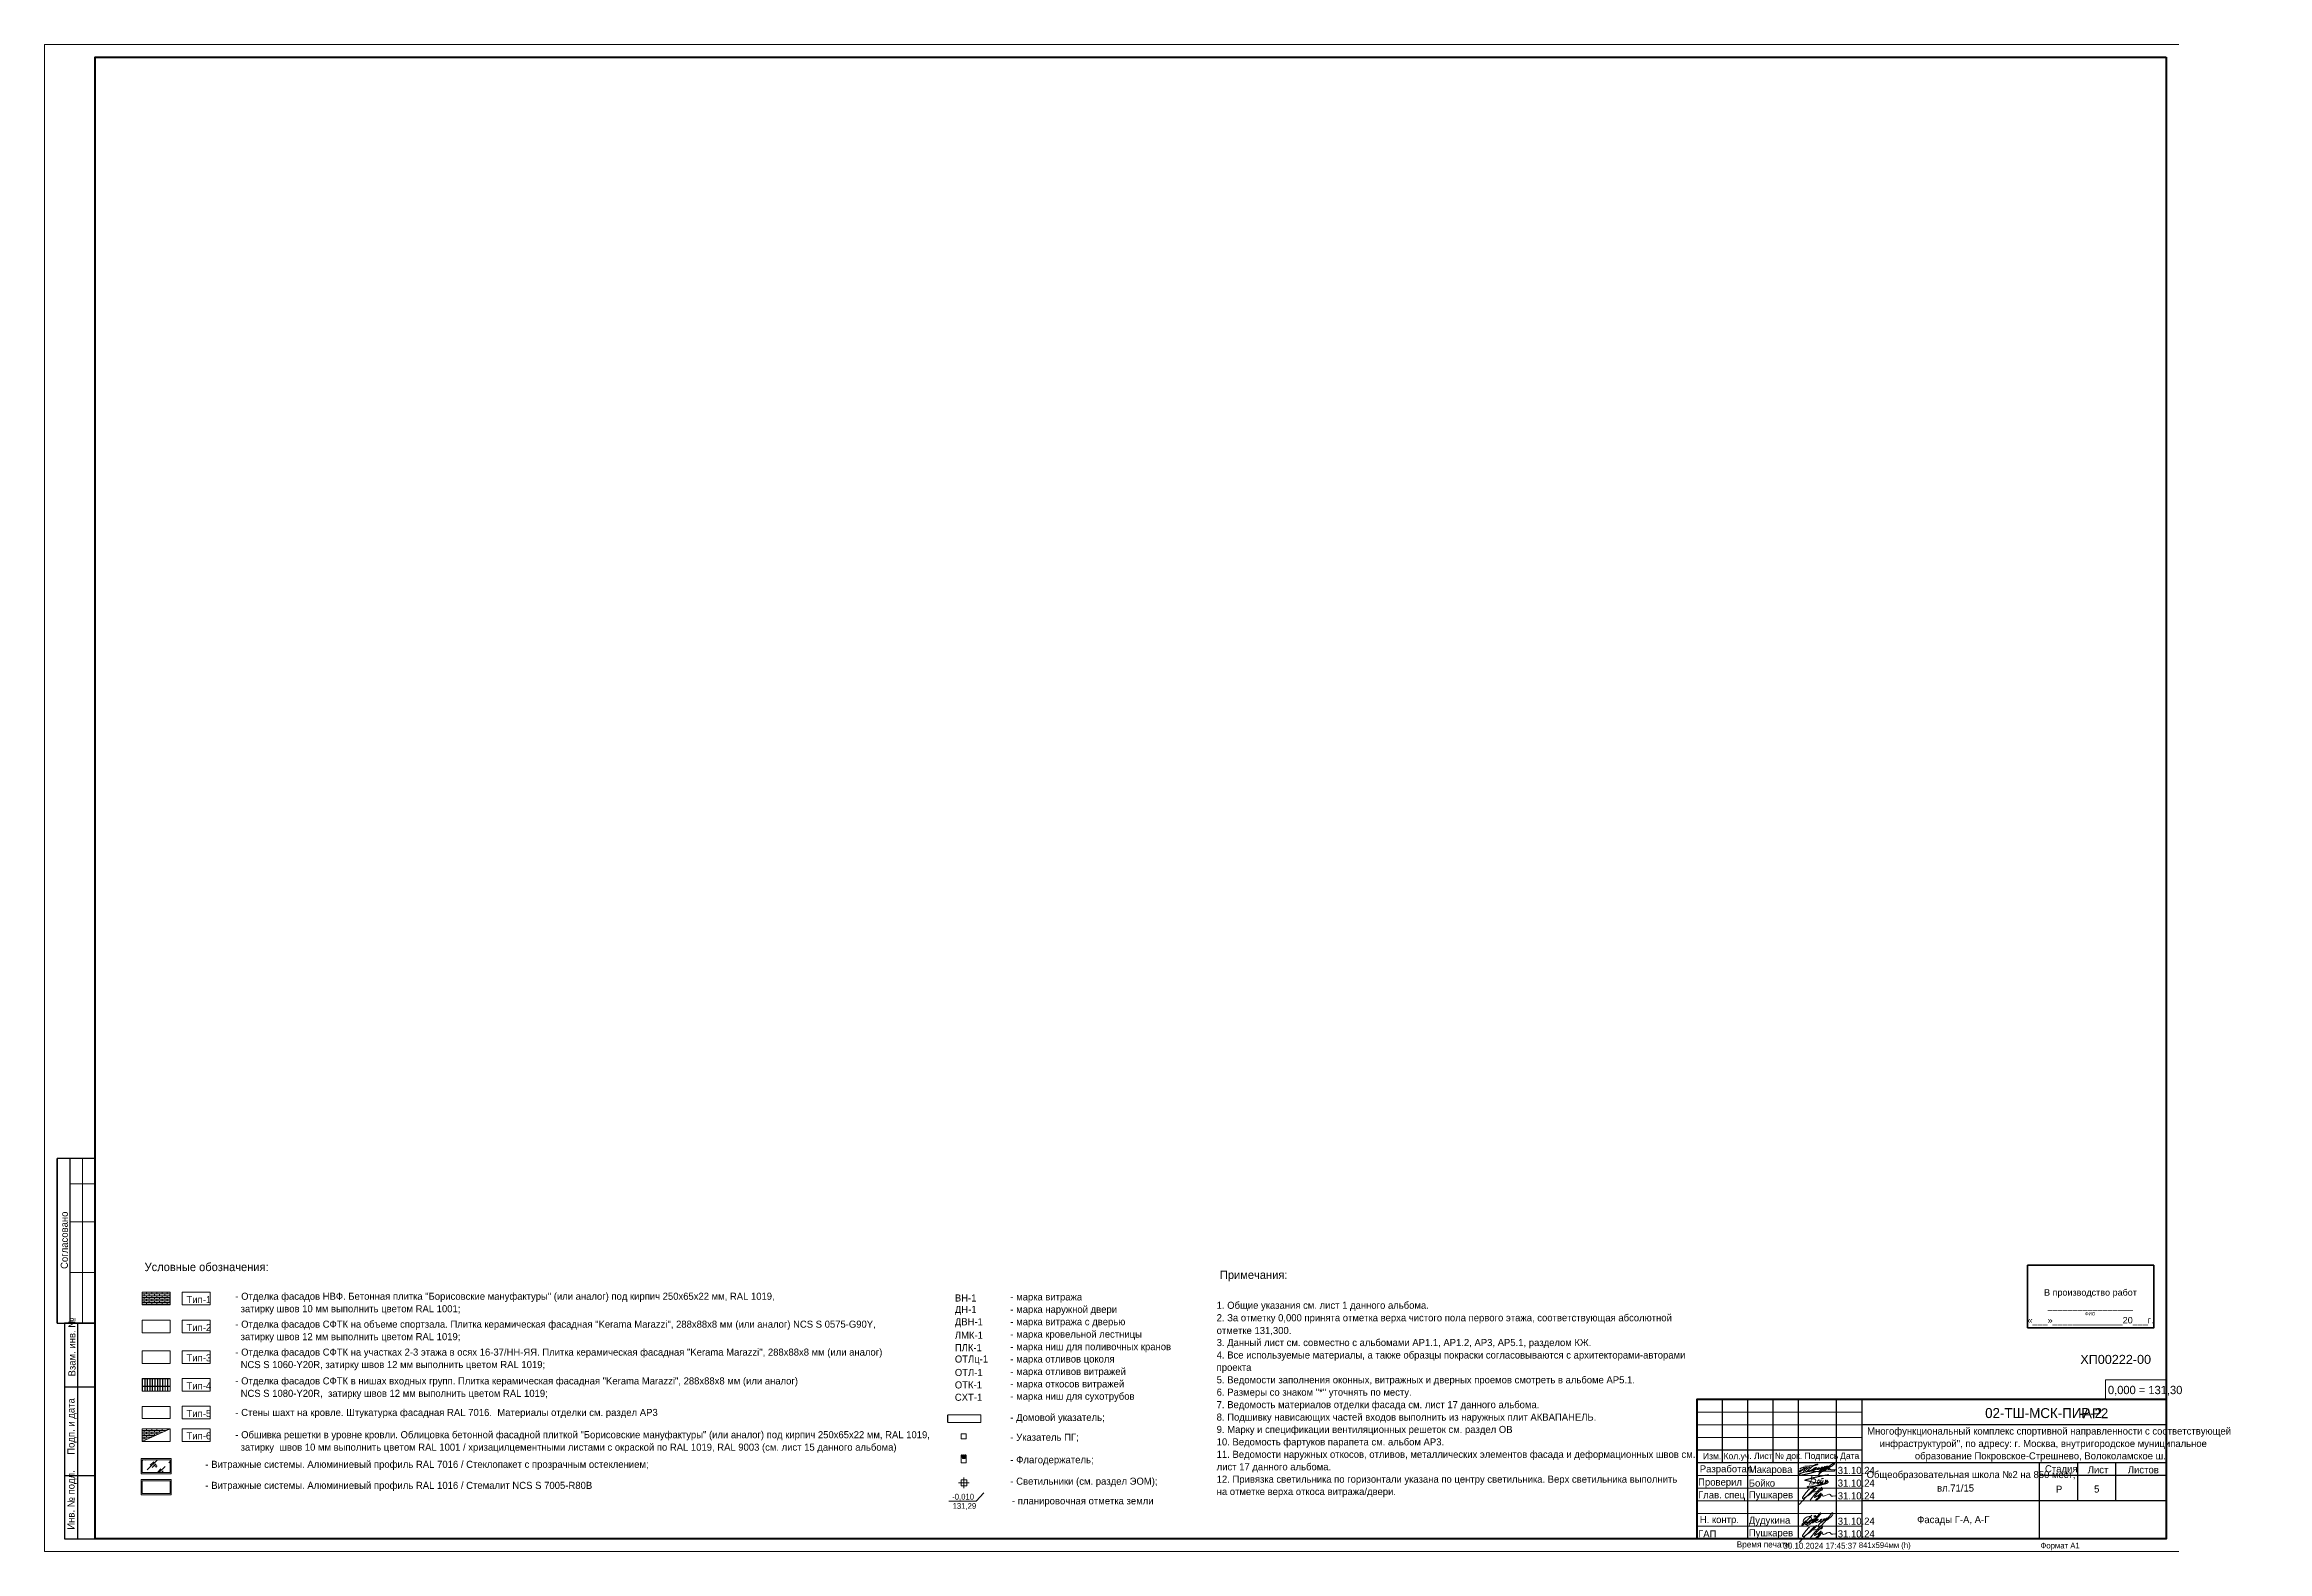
# Model space of a CAD drawing. Header units: millimetres. Extents: x 2294 to 908349, y -83289 to 219220.
# Drawn here: x 716261 to 806718, y 157873 to 219215 of the extents above; entities that cross this region are included whole.
import ezdxf

# ---------------------------------------------------------------- set-up
doc = ezdxf.new("R2010")
doc.units = ezdxf.units.MM
doc.layers.add('PDF _Геометрия', color=7, linetype='Continuous')
doc.layers.add('PDF _Текст', color=7, linetype='Continuous')
doc.styles.add('PDF Arial-BoldMT', font='arial.ttf')
doc.styles.add('PDF ArialMT', font='arial.ttf')

msp = doc.modelspace()

# ---------------------------------------------------------------- texts
at = {"layer": 'PDF _Текст', "attachment_point": 4, "style": ''}
for s, insert, char_height, rotation in [('Согласовано', (717070.1, 169375.9), 289.45, 90), ('Взам. инв. №', (717380.5, 165000), 289.45, 90), ('Подп. и дата', (717380.5, 161813.2), 289.45, 90), ('Инв. № подл.', (717380.5, 158761.9), 289.45, 90), ('Изм. Кол.уч. Лист № док. Подпись', (783747.5, 161718.4), 258.781, 0.194729)]:
    msp.add_mtext(s, dxfattribs=dict(at, insert=insert, char_height=char_height, rotation=rotation))
at = {"layer": 'PDF _Текст', "attachment_point": 4}
for s, insert, char_height, style in [('Условные обозначения:', (720334.8, 169453.7), 337.88, ''), ('Примечания:', (764088.9, 169086.5), 337.88, ''), ('Тип-1', (722039.7, 168129.2), 289.45, ''), ('- Отделка фасадов НВФ. Бетонная плитка "Борисовские мануфактуры" (или аналог) под кирпич 250х65х22 мм, RAL 1019,', (724028.7, 168220.6), 288.1177, ''), ('ВН-1      ', (753304.5, 168194.5), 288.57, ''), ('- марка витража', (755564.5, 168194.5), 288.572, ''), ('В производство работ', (797624.3, 168381.2), 262.288, 'PDF ArialMT'), ('  затирку швов 10 мм выполнить цветом RAL 1001;', (724028.7, 167713.5), 288.118, ''), ('ДН-1', (753304.5, 167687.4), 288.57, ''), ('ДВН-1        ', (753304.5, 167184.7), 288.572, ''), ('- марка наружной двери', (755564.5, 167687.4), 288.572, ''), ('- марка витража с дверью', (755564.5, 167184.7), 288.572, ''), ('2. За отметку 0,000 принята отметка верха чистого пола первого этажа, соответствующая абсолютной', (763957.8, 167346.4), 288.462, ''), ('1. Общие указания см. лист 1 данного альбома.', (763957.8, 167853.5), 288.462, ''), ('«___»______________20___г.', (796953.3, 167251.9), 262.288, 'PDF ArialMT'), ('_________________', (797779.1, 167834.8), 262.288, 'PDF ArialMT'), ('ФИО', (799295.3, 167551.1), 131.14, 'PDF ArialMT'), ('Тип-2', (722039.7, 166992.7), 289.45, ''), ('- Отделка фасадов СФТК на объеме спортзала. Плитка керамическая фасадная "Kerama Marazzi", 288х88х8 мм (или аналог) NCS S 0575-G90Y,', (724028.7, 167084), 288.1177, ''), ('  затирку швов 12 мм выполнить цветом RAL 1019;', (724028.7, 166576.9), 288.118, ''), ('ЛМК-1   ', (753304.5, 166677.6), 288.57, ''), ('- марка кровельной лестницы', (755564.5, 166677.6), 288.572, ''), ('3. Данный лист см. совместно с альбомами АР1.1, АР1.2, АР3, АР5.1, разделом КЖ.', (763957.8, 166336.6), 288.462, ''), ('отметке 131,300.', (763957.8, 166843.7), 288.462, ''), ('Тип-3', (722039.7, 165755.5), 289.45, ''), ('- Отделка фасадов СФТК на участках 2-3 этажа в осях 16-37/НН-ЯЯ. Плитка керамическая фасадная "Kerama Marazzi", 288х88х8 мм (или аналог)', (724028.7, 165947.4), 288.1177, ''), ('  NCS S 1060-Y20R, затирку швов 12 мм выполнить цветом RAL 1019;', (724028.8, 165440.3), 288.118, ''), ('ПЛК-1', (753304.5, 166170.5), 288.57, ''), ('ОТЛц-1', (753304.5, 165667.7), 288.57, ''), ('- марка ниш для поливочных кранов', (755564.5, 166170.5), 288.572, ''), ('- марка отливов цоколя', (755564.5, 165667.7), 288.572, ''), ('4. Все используемые материалы, а также образцы покраски согласовываются с архитекторами-авторами', (763957.8, 165829.5), 288.462, ''), ('Тип-4', (722039.7, 164618.9), 289.45, ''), ('- Отделка фасадов СФТК в нишах входных групп. Плитка керамическая фасадная "Kerama Marazzi", 288х88х8 мм (или аналог)', (724028.7, 164775.8), 288.1177, ''), ('ОТЛ-1', (753304.5, 165160.6), 288.57, ''), ('ОТК-1', (753304.5, 164653.5), 288.57, ''), ('- марка отливов витражей', (755564.5, 165160.6), 288.572, ''), ('- марка откосов витражей', (755564.5, 164653.5), 288.572, ''), ('проекта', (763957.8, 165326.7), 288.46, ''), ('5. Ведомости заполнения оконных, витражных и дверных проемов смотреть в альбоме АР5.1.', (763957.8, 164819.6), 288.462, ''), ('  NCS S 1080-Y20R,  затирку швов 12 мм выполнить цветом RAL 1019;', (724028.7, 164268.7), 288.118, ''), ('СХТ-1', (753304.5, 164150.8), 288.57, ''), ('- марка ниш для сухотрубов', (755564.5, 164150.8), 288.572, ''), ('6. Размеры со знаком "*" уточнять по месту.', (763957.8, 164316.9), 288.462, ''), ('7. Ведомость материалов отделки фасада см. лист 17 данного альбома.', (763957.8, 163809.8), 288.462, ''), ('0,000 = 131,30', (800223.6, 164417.8), 337.88, ''), ('Тип-5', (722039.7, 163491.1), 289.45, ''), ('- Стены шахт на кровле. Штукатурка фасадная RAL 7016.  Материалы отделки см. раздел АР3', (724028.7, 163491.1), 289.45, ''), ('- Домовой указатель;', (755564.5, 163290), 289.45, ''), ('8. Подшивку нависающих частей входов выполнить из наружных плит АКВАПАНЕЛЬ.', (763957.8, 163302.7), 288.462, ''), ('9. Марку и спецификации вентиляционных решеток см. раздел ОВ', (763957.8, 162800), 288.462, ''), ('Многофункциональный комплекс спортивной направленности с соответствующей', (790427.1, 162734.5), 288.572, ''), ('02-ТШ-МСК-ПИР-2', (795227, 163506.8), 405.95, ''), ('-АР2', (799030.2, 163502.4), 405.95, ''), ('Тип-6', (722039.7, 162581.8), 289.45, ''), ('- Обшивка решетки в уровне кровли. Облицовка бетонной фасадной плиткой "Борисовские мануфактуры" (или аналог) под кирпич 250х65х22 мм, RAL 1019,  ', (724028.7, 162585.7), 288.1177, ''), ('  затирку  швов 10 мм выполнить цветом RAL 1001 / хризацилцементными листами с окраской по RAL 1019, RAL 9003 (см. лист 15 данного альбома)', (724028.6, 162078.6), 288.1177, ''), ('- Указатель ПГ;', (755564.5, 162498.8), 289.45, ''), ('10. Ведомость фартуков парапета см. альбом АР3.', (763957.8, 162292.9), 288.462, ''), ('11. Ведомости наружных откосов, отливов, металлических элементов фасада и деформационных швов см.', (763957.8, 161785.8), 288.462, ''), ('инфраструктурой", по адресу: г. Москва, внутригородское муниципальное', (790934.2, 162227.4), 288.572, ''), ('образование Покровское-Стрешнево, Волоколамское ш.', (792368, 161724.7), 288.572, ''), ('- Витражные системы. Алюминиевый профиль RAL 7016 / Стеклопакет с прозрачным остеклением;', (722809.1, 161379.7), 289.45, ''), ('- Флагодержатель;', (755564.5, 161567.6), 289.45, ''), ('лист 17 данного альбома.', (763957.8, 161283.1), 288.462, ''), ('Разработал', (783616.3, 161196.1), 289.45, ''), ('Макарова', (785609.7, 161174.2), 289.45, ''), ('31.10.24', (789229.3, 161174.2), 289.45, ''), ('Дата', (789325.5, 161735.8), 258.78, ''), ('Общеобразовательная школа №2 на 850 мест,', (790405.2, 160963.9), 288.118, ''), ('Стадия', (797661.9, 161200.4), 289.45, ''), ('Лист', (799401.7, 161200.4), 289.45, ''), ('Листов', (801032.3, 161200.4), 289.45, ''), ('- Витражные системы. Алюминиевый профиль RAL 1016 / Стемалит NCS S 7005-R80B', (722809.1, 160522.9), 289.45, ''), ('-0,010', (753195.2, 160083.7), 235.29, ''), ('- Светильники (см. раздел ЭОМ);', (755564.5, 160693), 288.572, ''), ('на отметке верха откоса витража/двери.', (763957.8, 160273.3), 288.462, ''), ('12. Привязка светильника по горизонтали указана по центру светильника. Верх светильника выполнить', (763957.8, 160776), 288.462, ''), ('Проверил', (783546.4, 160658.4), 289.45, ''), ('Глав. спец', (783546.4, 160138.2), 289.45, ''), ('Бойко', (785609.7, 160658.4), 289.45, ''), ('Пушкарев', (785609.7, 160138.2), 289.45, ''), ('31.10.24', (789229.3, 160658.4), 289.45, ''), ('31.10.24', (789229.3, 160138.2), 289.45, ''), ('вл.71/15', (793272.9, 160456.8), 288.12, ''), ('Р', (798107.8, 160409.2), 289.5, ''), ('5', (799659.6, 160417.9), 289.5, ''), ('131,29', (753212.7, 159707.8), 235.29, ''), ('- планировочная отметка земли', (755630.1, 159893.4), 289.45, ''), ('Н. контр.', (783616.3, 159132.7), 289.45, ''), ('Дудукина', (785609.7, 159106.5), 289.45, ''), ('31.10.24', (789229.3, 159106.5), 289.45, ''), ('Фасады Г-А, А-Г', (792459.8, 159132.7), 289.45, ''), ('ГАП', (783546.4, 158590.7), 289.45, ''), ('Пушкарев', (785609.7, 158590.7), 289.45, ''), ('31.10.24', (789229.3, 158590.7), 289.45, ''), ('Формат А1', (797478.3, 158081.6), 235.29, '')]:
    msp.add_mtext(s, dxfattribs=dict(at, insert=insert, char_height=char_height, style=style))
at = {"layer": 'PDF _Текст', "color": 176, "true_color": 0x0c0c76, "insert": (799100, 165692), "char_height": 367.2, "attachment_point": 4, "style": 'PDF Arial-BoldMT'}
msp.add_mtext('ХП00222-00', dxfattribs=at)
at = {"layer": 'PDF _Текст', "color": 9, "true_color": 0xc0c0c0, "attachment_point": 4, "style": ''}
for s, insert, char_height in [('Время печати:', (785120.1, 158126), 249.368), ('30.10.2024 17:45:37', (787017.3, 158106.1), 242.744), ('841х594мм (h)', (790086.1, 158099.1), 235.287)]:
    msp.add_mtext(s, dxfattribs=dict(at, insert=insert, char_height=char_height))

# ---------------------------------------------------------------- linework, layer by layer
at = {"layer": 'PDF _Геометрия', "lineweight": 18}
msp.add_lwpolyline([(803106.3, 219215.1), (716260.6, 219215.1), (716260.6, 157873.2), (803106.3, 157873.2)], dxfattribs=at)
at = {"layer": 'PDF _Геометрия', "lineweight": 40}
msp.add_lwpolyline([(802599.2, 218699.3), (802599.2, 158389), (718324, 158389), (718324, 218699.3)], close=True, dxfattribs=at)
at = {"layer": 'PDF _Геометрия', "lineweight": 30}
for points in [[(718324, 173877.5), (716776.4, 173877.5), (716776.4, 167167.1), (718324, 167167.1), (717082.5, 167167.1), (717082.5, 158389), (718324, 158389)], [(716776.4, 167167.1), (716776.4, 173877.5)], [(717292.3, 173877.5), (717292.3, 167167.1)], [(717602.7, 167167.1), (717602.7, 158389)], [(717082.5, 164583.5), (718324, 164583.5)], [(784522.7, 164067.7), (784522.7, 161484.1)], [(785558.8, 164067.7), (785558.8, 158389)], [(786590.5, 164067.7), (786590.5, 161484.1)], [(787622.2, 164067.7), (787622.2, 158389)], [(789169.7, 164067.7), (789169.7, 158389)], [(790205.8, 164067.7), (790205.8, 158389)], [(802599.2, 163036), (790205.8, 163036)], [(790205.8, 162004.3), (783491, 162004.3)], [(802599.2, 161484.1), (790205.8, 161484.1), (783491, 161484.1)], [(797432, 161484.1), (797432, 158389)], [(798983.9, 161484.1), (798983.9, 160968.3), (798983.9, 159936.6)], [(800531.4, 161484.1), (800531.4, 160968.3), (800531.4, 159936.6)], [(717082.5, 160968.3), (718324, 160968.3)], [(802599.2, 160968.3), (797432, 160968.3)], [(802599.2, 159936.6), (790205.8, 159936.6)]]:
    msp.add_lwpolyline(points, dxfattribs=at)
at = {"layer": 'PDF _Геометрия', "lineweight": 9}
for points in [[(717808.1, 173877.5), (717808.1, 167167.1)], [(718324, 173877.5), (718324, 167167.1)], [(717292.3, 172845.8), (718324, 172845.8)], [(717292.3, 171298.3), (718324, 171298.3)], [(717292.3, 169230.5), (718324, 169230.5)], [(802599.2, 165099.4), (802599.2, 164067.7), (801563.1, 164067.7)], [(753016.8, 163425.1), (753012.4, 163420.7), (753008, 163412), (753008, 163403.2), (753008, 163162.8), (753008, 163154), (753012.4, 163145.3), (753016.8, 163140.9)], [(753016.8, 163403.2), (753016.8, 163162.8)], [(754315.2, 163438.2), (753043, 163438.2)], [(753043, 163127.8), (754315.2, 163127.8)], [(790205.8, 163551.9), (783491, 163551.9)], [(790205.8, 163036), (783491, 163036)], [(790205.8, 162520.2), (783491, 162520.2)], [(720230, 161567.2), (720269.3, 161606.5)], [(720356.8, 161589), (720374.2, 161606.5)], [(720439.8, 161195.6), (720855.1, 161606.5)], [(720562.2, 161383.6), (720706.5, 161527.8)], [(720645.3, 161296.1), (720793.9, 161444.8)], [(720750.2, 161348.6), (720850.8, 161348.6)], [(720802.7, 161401), (720802.7, 161300.5)], [(720855.1, 161090.7), (720999.4, 161239.3)], [(720920.7, 161090.7), (721169.9, 161339.8)], [(721025.6, 161090.7), (721086.8, 161151.9)], [(721318.5, 161488.5), (721371, 161540.9)], [(753580.7, 161790.1), (753563.2, 161790.1), (753563.2, 161484.1), (753768.7, 161484.1), (753768.7, 161790.1), (753755.6, 161790.1)], [(753576.4, 161798.9), (753611.3, 161672.1), (753611.3, 161667.7), (753615.7, 161663.3), (753620.1, 161659), (753624.4, 161659), (753628.8, 161659), (753633.2, 161663.3), (753637.6, 161667.7), (753637.6, 161672.1), (753641.9, 161672.1), (753641.9, 161676.4), (753641.9, 161680.8), (753637.6, 161680.8)], [(753641.9, 161680.8), (753607, 161803.2)], [(753650.7, 161790.1), (753611.3, 161790.1)], [(753628.8, 161759.5), (753628.8, 161763.9), (753628.8, 161768.3), (753624.4, 161768.3), (753620.1, 161768.3), (753620.1, 161763.9), (753620.1, 161759.5)], [(753624.4, 161737.6), (753628.8, 161763.9)], [(753650.7, 161803.2), (753650.7, 161676.4)], [(753681.3, 161680.8), (753681.3, 161676.4), (753681.3, 161672.1), (753676.9, 161667.7), (753676.9, 161663.3), (753672.5, 161663.3), (753668.2, 161659), (753663.8, 161659), (753659.4, 161663.3), (753655, 161663.3), (753655, 161667.7), (753650.7, 161672.1), (753650.7, 161676.4), (753650.7, 161680.8)], [(753681.3, 161676.4), (753681.3, 161803.2)], [(753720.6, 161790.1), (753681.3, 161790.1)], [(753725, 161803.2), (753694.4, 161680.8), (753690, 161676.4), (753690, 161672.1), (753694.4, 161672.1), (753694.4, 161667.7), (753698.8, 161663.3), (753703.1, 161659), (753707.5, 161659), (753711.9, 161659), (753716.2, 161663.3), (753720.6, 161667.7), (753720.6, 161672.1), (753755.6, 161798.9)], [(753711.9, 161759.5), (753711.9, 161763.9), (753711.9, 161768.3), (753707.5, 161768.3), (753703.1, 161768.3), (753703.1, 161763.9), (753703.1, 161759.5)], [(753703.1, 161763.9), (753707.5, 161737.6)], [(753454, 160671), (753891.1, 160671)], [(753672.5, 160880.8), (753672.5, 160448)], [(754490, 160264.4), (754170.9, 159923.4)], [(790205.8, 160968.3), (783491, 160968.3)], [(790205.8, 160452.4), (783491, 160452.4)], [(754170.9, 159919.1), (753060.5, 159919.1)], [(790205.8, 159936.6), (783491, 159936.6)], [(790205.8, 159420.7), (783491, 159420.7)], [(790205.8, 158904.9), (783491, 158904.9)]]:
    msp.add_lwpolyline(points, dxfattribs=at)
at = {"layer": 'PDF _Геометрия', "lineweight": 35}
msp.add_lwpolyline([(796950.7, 166976), (802087.2, 166976), (802087.2, 169526), (796950.7, 169526)], close=True, dxfattribs=at)
at = {"layer": 'PDF _Геометрия', "lineweight": 9}
for points in [[(721375.3, 168426.2), (720234.4, 168426.2), (720234.4, 167910.3), (721375.3, 167910.3)], [(723005.9, 168426.2), (723005.9, 167910.3), (721869.3, 167910.3), (721869.3, 168426.2)], [(720234.4, 167289.5), (720234.4, 166773.7), (721375.3, 166773.7), (721375.3, 167289.5)], [(723005.9, 167289.5), (723005.9, 166773.7), (721869.3, 166773.7), (721869.3, 167289.5)], [(720234.4, 166048), (720234.4, 165532.2), (721375.3, 165532.2), (721375.3, 166048)], [(723005.9, 166048), (723005.9, 165532.2), (721869.3, 165532.2), (721869.3, 166048)], [(720234.4, 164911.4), (720234.4, 164395.6), (721375.3, 164395.6), (721375.3, 164911.4)], [(723005.9, 164911.4), (723005.9, 164395.6), (721869.3, 164395.6), (721869.3, 164911.4)], [(800120.5, 164863.3), (802599.2, 164863.3), (802599.2, 164067.7), (800120.5, 164067.7)], [(721375.3, 163779.2), (720234.4, 163779.2), (720234.4, 163289.6), (721375.3, 163289.6)], [(723005.9, 163787.9), (723005.9, 163272.1), (721869.3, 163272.1), (721869.3, 163787.9)], [(721375.3, 162874.3), (720234.4, 162874.3), (720234.4, 162358.4)], [(720234.4, 162358.4), (721375.3, 162358.4), (721375.3, 162874.3)], [(723005.9, 162874.3), (723005.9, 162358.4), (721869.3, 162358.4), (721869.3, 162874.3)], [(754358.9, 163438.2), (753016.8, 163438.2), (753016.8, 163127.8), (754358.9, 163127.8)], [(753768.7, 162664.4), (753563.2, 162664.4), (753563.2, 162459), (753768.7, 162459)], [(753563.2, 162459), (753768.7, 162459), (753768.7, 162664.4), (753563.2, 162664.4)], [(721419.1, 161038.2), (721419.1, 161659), (720190.6, 161659), (720190.6, 161038.2)], [(721371, 161090.7), (721371, 161606.5), (720230, 161606.5), (720230, 161090.7)], [(753593.8, 161816.3), (753589.5, 161816.3), (753585.1, 161812), (753580.7, 161812), (753580.7, 161807.6), (753576.4, 161803.2), (753576.4, 161798.9), (753580.7, 161794.5), (753580.7, 161790.1), (753585.1, 161790.1), (753589.5, 161785.7), (753593.8, 161785.7), (753598.2, 161790.1), (753602.6, 161790.1), (753607, 161794.5), (753607, 161798.9), (753607, 161803.2), (753607, 161807.6), (753602.6, 161812), (753598.2, 161816.3)], [(753668.2, 161816.3), (753663.8, 161816.3), (753659.4, 161812), (753655, 161812), (753650.7, 161807.6), (753650.7, 161803.2), (753650.7, 161798.9), (753650.7, 161794.5), (753655, 161790.1), (753659.4, 161790.1), (753663.8, 161785.7), (753668.2, 161785.7), (753672.5, 161790.1), (753676.9, 161790.1), (753681.3, 161794.5), (753681.3, 161798.9), (753681.3, 161803.2), (753681.3, 161807.6), (753676.9, 161812), (753672.5, 161812)], [(753738.1, 161816.3), (753733.7, 161816.3), (753729.4, 161812), (753725, 161807.6), (753725, 161803.2), (753725, 161798.9), (753725, 161794.5), (753729.4, 161790.1), (753733.7, 161790.1), (753738.1, 161785.7), (753742.5, 161785.7), (753746.8, 161790.1), (753751.2, 161790.1), (753755.6, 161794.5), (753755.6, 161798.9), (753755.6, 161803.2), (753751.2, 161807.6), (753751.2, 161812), (753746.8, 161812), (753742.5, 161816.3)], [(721419.1, 160181.4), (721419.1, 160802.1), (720190.6, 160802.1), (720190.6, 160181.4)], [(721371, 160238.2), (721371, 160754), (720230, 160754), (720230, 160238.2)], [(753786.2, 160793.4), (753558.9, 160793.4), (753558.9, 160553), (753786.2, 160553)]]:
    msp.add_lwpolyline(points, close=True, dxfattribs=at)
at = {"layer": 'PDF _Геометрия', "color": 250, "lineweight": 9, "true_color": 0x424240}
for points in [[(720234.4, 168356.2), (721375.3, 168356.2)], [(720234.4, 168286.3), (721375.3, 168286.3)], [(720313, 168426.2), (720313, 168426.2)], [(720313, 168286.3), (720313, 168356.2)], [(720418, 168356.2), (720418, 168426.2)], [(720418, 168216.3), (720418, 168286.3)], [(720522.9, 168426.2), (720522.9, 168426.2)], [(720522.9, 168286.3), (720522.9, 168356.2)], [(720627.8, 168356.2), (720627.8, 168426.2)], [(720627.8, 168216.3), (720627.8, 168286.3)], [(720732.7, 168426.2), (720732.7, 168426.2)], [(720732.7, 168286.3), (720732.7, 168356.2)], [(720837.6, 168356.2), (720837.6, 168426.2)], [(720837.6, 168216.3), (720837.6, 168286.3)], [(720942.6, 168426.2), (720942.6, 168426.2)], [(720942.6, 168286.3), (720942.6, 168356.2)], [(721047.5, 168356.2), (721047.5, 168426.2)], [(721047.5, 168216.3), (721047.5, 168286.3)], [(721152.4, 168426.2), (721152.4, 168426.2)], [(721152.4, 168286.3), (721152.4, 168356.2)], [(721257.3, 168356.2), (721257.3, 168426.2)], [(721257.3, 168216.3), (721257.3, 168286.3)], [(721362.2, 168426.2), (721362.2, 168426.2)], [(721362.2, 168286.3), (721362.2, 168356.2)], [(720234.4, 168216.3), (721375.3, 168216.3)], [(720234.4, 168146.4), (721375.3, 168146.4)], [(720234.4, 168076.4), (721375.3, 168076.4)], [(720234.4, 168006.5), (721375.3, 168006.5)], [(720234.4, 167936.5), (721375.3, 167936.5)], [(720313, 168146.4), (720313, 168216.3)], [(720313, 168006.5), (720313, 168076.4)], [(720313, 167910.3), (720313, 167936.5)], [(720418, 168076.4), (720418, 168146.4)], [(720418, 167936.5), (720418, 168006.5)], [(720522.9, 168146.4), (720522.9, 168216.3)], [(720522.9, 168006.5), (720522.9, 168076.4)], [(720522.9, 167910.3), (720522.9, 167936.5)], [(720627.8, 168076.4), (720627.8, 168146.4)], [(720627.8, 167936.5), (720627.8, 168006.5)], [(720732.7, 168146.4), (720732.7, 168216.3)], [(720732.7, 168006.5), (720732.7, 168076.4)], [(720732.7, 167910.3), (720732.7, 167936.5)], [(720837.6, 168076.4), (720837.6, 168146.4)], [(720837.6, 167936.5), (720837.6, 168006.5)], [(720942.6, 168146.4), (720942.6, 168216.3)], [(720942.6, 168006.5), (720942.6, 168076.4)], [(720942.6, 167910.3), (720942.6, 167936.5)], [(721047.5, 168076.4), (721047.5, 168146.4)], [(721047.5, 167936.5), (721047.5, 168006.5)], [(721152.4, 168146.4), (721152.4, 168216.3)], [(721152.4, 168006.5), (721152.4, 168076.4)], [(721152.4, 167910.3), (721152.4, 167936.5)], [(721257.3, 168076.4), (721257.3, 168146.4)], [(721257.3, 167936.5), (721257.3, 168006.5)], [(721362.2, 168146.4), (721362.2, 168216.3)], [(721362.2, 168006.5), (721362.2, 168076.4)], [(721362.2, 167910.3), (721362.2, 167936.5)], [(720313, 162874.3), (720313, 162874.3)], [(720418, 162804.3), (720418, 162874.3)], [(720522.9, 162874.3), (720522.9, 162874.3)], [(720627.8, 162804.3), (720627.8, 162874.3)], [(720732.7, 162874.3), (720732.7, 162874.3)], [(720837.6, 162804.3), (720837.6, 162874.3)], [(720942.6, 162874.3), (720942.6, 162874.3)], [(721047.5, 162804.3), (721047.5, 162874.3)], [(721152.4, 162874.3), (721152.4, 162874.3)], [(721257.3, 162821.8), (721257.3, 162874.3)], [(721362.2, 162874.3), (721362.2, 162874.3)], [(720234.4, 162804.3), (721222.3, 162804.3)], [(720234.4, 162734.4), (721065, 162734.4)], [(720234.4, 162664.4), (720912, 162664.4)], [(720234.4, 162594.5), (720758.9, 162594.5)], [(720234.4, 162524.5), (720601.6, 162524.5)], [(720234.4, 162454.6), (720448.6, 162454.6)], [(720234.4, 162384.6), (720295.6, 162384.6)], [(720313, 162734.4), (720313, 162804.3)], [(720313, 162594.5), (720313, 162664.4)], [(720313, 162454.6), (720313, 162524.5)], [(720418, 162664.4), (720418, 162734.4)], [(720418, 162524.5), (720418, 162594.5)], [(720418, 162441.5), (720418, 162454.6)], [(720522.9, 162734.4), (720522.9, 162804.3)], [(720522.9, 162594.5), (720522.9, 162664.4)], [(720522.9, 162489.6), (720522.9, 162524.5)], [(720627.8, 162664.4), (720627.8, 162734.4)], [(720627.8, 162537.6), (720627.8, 162594.5)], [(720732.7, 162734.4), (720732.7, 162804.3)], [(720732.7, 162594.5), (720732.7, 162664.4)], [(720837.6, 162664.4), (720837.6, 162734.4)], [(720942.6, 162734.4), (720942.6, 162804.3)], [(721047.5, 162730), (721047.5, 162734.4)], [(721152.4, 162778.1), (721152.4, 162804.3)]]:
    msp.add_lwpolyline(points, dxfattribs=at)
at = {"layer": 'PDF _Геометрия', "color": 253, "lineweight": 9, "true_color": 0xada188}
for points in [[(720234.4, 164902.7), (720234.4, 164902.7)], [(720247.5, 164911.4), (720247.5, 164911.4)], [(720339.3, 164911.4), (720339.3, 164911.4)], [(720352.4, 164911.4), (720352.4, 164911.4)], [(720444.2, 164911.4), (720444.2, 164911.4)], [(720452.9, 164911.4), (720452.9, 164911.4)], [(720544.7, 164911.4), (720544.7, 164911.4)], [(720557.9, 164911.4), (720557.9, 164911.4)], [(720649.7, 164911.4), (720649.7, 164911.4)], [(720662.8, 164911.4), (720662.8, 164911.4)], [(720750.2, 164911.4), (720750.2, 164911.4)], [(720763.3, 164911.4), (720763.3, 164911.4)], [(720855.1, 164911.4), (720855.1, 164911.4)], [(720868.2, 164911.4), (720868.2, 164911.4)], [(720960, 164911.4), (720960, 164911.4)], [(720968.8, 164911.4), (720968.8, 164911.4)], [(721060.6, 164911.4), (721060.6, 164911.4)], [(721073.7, 164911.4), (721073.7, 164911.4)], [(721165.5, 164911.4), (721165.5, 164911.4)], [(721178.6, 164911.4), (721178.6, 164911.4)], [(721270.4, 164911.4), (721270.4, 164911.4)], [(721279.2, 164911.4), (721279.2, 164911.4)], [(721371, 164605.4), (721279.2, 164605.4), (721279.2, 164902.7), (721371, 164902.7)], [(720234.4, 164605.4), (720234.4, 164605.4)], [(720234.4, 164592.3), (720234.4, 164592.3)], [(720339.3, 164395.6), (720339.3, 164592.3), (720247.5, 164592.3), (720247.5, 164395.6)], [(720444.2, 164395.6), (720444.2, 164592.3), (720352.4, 164592.3), (720352.4, 164395.6)], [(720544.7, 164395.6), (720544.7, 164592.3), (720452.9, 164592.3), (720452.9, 164395.6)], [(720649.7, 164395.6), (720649.7, 164592.3), (720557.9, 164592.3), (720557.9, 164395.6)], [(720750.2, 164395.6), (720750.2, 164592.3), (720662.8, 164592.3), (720662.8, 164395.6)], [(720855.1, 164395.6), (720855.1, 164592.3), (720763.3, 164592.3), (720763.3, 164395.6)], [(720960, 164395.6), (720960, 164592.3), (720868.2, 164592.3), (720868.2, 164395.6)], [(721060.6, 164395.6), (721060.6, 164592.3), (720968.8, 164592.3), (720968.8, 164395.6)], [(721165.5, 164395.6), (721165.5, 164592.3), (721073.7, 164592.3), (721073.7, 164395.6)], [(721270.4, 164395.6), (721270.4, 164592.3), (721178.6, 164592.3), (721178.6, 164395.6)], [(721279.2, 164395.6), (721279.2, 164592.3), (721371, 164592.3)]]:
    msp.add_lwpolyline(points, dxfattribs=at)
for points in [[(720247.5, 164902.7), (720247.5, 164605.4), (720339.3, 164605.4), (720339.3, 164902.7)], [(720352.4, 164902.7), (720352.4, 164605.4), (720444.2, 164605.4), (720444.2, 164902.7)], [(720452.9, 164902.7), (720452.9, 164605.4), (720544.7, 164605.4), (720544.7, 164902.7)], [(720557.9, 164902.7), (720557.9, 164605.4), (720649.7, 164605.4), (720649.7, 164902.7)], [(720662.8, 164902.7), (720662.8, 164605.4), (720750.2, 164605.4), (720750.2, 164902.7)], [(720763.3, 164902.7), (720763.3, 164605.4), (720855.1, 164605.4), (720855.1, 164902.7)], [(720868.2, 164902.7), (720868.2, 164605.4), (720960, 164605.4), (720960, 164902.7)], [(720968.8, 164902.7), (720968.8, 164605.4), (721060.6, 164605.4), (721060.6, 164902.7)], [(721073.7, 164902.7), (721073.7, 164605.4), (721165.5, 164605.4), (721165.5, 164902.7)], [(721178.6, 164902.7), (721178.6, 164605.4), (721270.4, 164605.4), (721270.4, 164902.7)]]:
    msp.add_lwpolyline(points, close=True, dxfattribs=at)
at = {"layer": 'PDF _Геометрия', "lineweight": 40}
msp.add_lwpolyline([(802599.2, 164067.7), (783491, 164067.7), (783491, 158389)], dxfattribs=at)
at = {"layer": 'PDF _Геометрия', "color": 5, "lineweight": 9}
for points in [[(788710.7, 161186.8), (788719.4, 161186.8), (788728.2, 161191.2), (788741.3, 161191.2), (788750, 161195.6), (788758.8, 161204.3), (788763.2, 161208.7), (788767.5, 161217.4), (788767.5, 161230.5), (788763.2, 161239.3), (788754.4, 161243.7), (788745.7, 161248), (788736.9, 161252.4), (788728.2, 161252.4), (788715.1, 161252.4), (788706.3, 161252.4), (788697.6, 161252.4), (788688.8, 161252.4), (788675.7, 161252.4), (788667, 161248), (788658.2, 161248), (788649.5, 161248), (788636.4, 161243.7), (788627.6, 161239.3), (788618.9, 161239.3), (788610.1, 161234.9), (788601.4, 161230.5), (788588.3, 161226.2), (788579.5, 161221.8), (788570.8, 161217.4), (788562.1, 161213.1), (788553.3, 161208.7), (788544.6, 161204.3), (788535.8, 161199.9), (788527.1, 161195.6), (788518.3, 161191.2), (788514, 161182.5), (788505.2, 161178.1), (788496.5, 161173.7), (788487.7, 161165), (788483.4, 161156.2), (788474.6, 161147.5), (788483.4, 161143.1), (788496.5, 161147.5), (788505.2, 161151.9), (788514, 161156.2), (788522.7, 161156.2), (788531.5, 161160.6), (788540.2, 161165), (788548.9, 161169.3), (788557.7, 161169.3), (788566.4, 161173.7), (788575.2, 161178.1), (788583.9, 161182.5), (788597, 161186.8), (788605.8, 161186.8), (788614.5, 161191.2), (788623.3, 161195.6), (788632, 161199.9), (788645.1, 161199.9), (788653.9, 161204.3), (788662.6, 161208.7), (788671.4, 161213.1), (788680.1, 161217.4), (788688.8, 161221.8), (788697.6, 161221.8), (788710.7, 161226.2), (788719.4, 161230.5), (788728.2, 161234.9), (788736.9, 161239.3), (788745.7, 161243.7), (788754.4, 161248), (788763.2, 161248), (788771.9, 161252.4), (788780.6, 161256.8), (788793.8, 161261.1), (788802.5, 161265.5), (788811.2, 161269.9), (788820, 161274.3), (788828.7, 161274.3), (788837.5, 161278.6), (788846.2, 161283), (788855, 161287.4), (788863.7, 161291.7), (788876.8, 161296.1), (788885.6, 161300.5), (788894.3, 161304.9), (788903, 161309.2), (788911.8, 161313.6), (788920.5, 161318), (788929.3, 161322.3), (788938, 161326.7), (788946.8, 161331.1), (788955.5, 161335.5), (788964.2, 161339.8), (788973, 161344.2), (788981.7, 161348.6), (788990.5, 161353), (788999.2, 161361.7), (789008, 161366.1), (789016.7, 161370.4), (789025.4, 161379.2), (789029.8, 161383.6), (789038.6, 161387.9), (789047.3, 161396.7), (789056, 161401), (789064.8, 161409.8), (789069.2, 161414.2), (789077.9, 161418.5), (789086.7, 161427.3), (789091, 161436), (789095.4, 161444.8), (789095.4, 161453.5), (789091, 161462.2), (789077.9, 161462.2), (789069.2, 161462.2), (789060.4, 161457.9), (789051.7, 161453.5), (789042.9, 161449.1), (789034.2, 161444.8), (789025.4, 161444.8), (789016.7, 161440.4), (789003.6, 161436), (788994.8, 161427.3), (788986.1, 161422.9), (788977.4, 161418.5), (788973, 161414.2), (788964.2, 161409.8), (788955.5, 161405.4), (788946.8, 161396.7), (788938, 161392.3), (788929.3, 161387.9), (788920.5, 161379.2), (788916.2, 161374.8), (788907.4, 161366.1), (788898.7, 161361.7), (788889.9, 161357.3), (788881.2, 161348.6), (788872.4, 161344.2), (788868.1, 161339.8), (788859.3, 161331.1), (788850.6, 161326.7), (788841.8, 161318), (788833.1, 161313.6), (788824.4, 161309.2), (788815.6, 161300.5), (788811.2, 161296.1), (788802.5, 161291.7), (788793.8, 161283), (788785, 161278.6), (788776.3, 161274.3), (788771.9, 161265.5), (788763.2, 161261.1), (788754.4, 161252.4), (788745.7, 161248), (788736.9, 161243.7), (788732.6, 161234.9), (788723.8, 161230.5), (788715.1, 161221.8), (788706.3, 161217.4), (788697.6, 161208.7), (788693.2, 161204.3), (788684.5, 161199.9), (788675.7, 161191.2), (788667, 161186.8), (788662.6, 161178.1), (788653.9, 161173.7), (788645.1, 161165), (788636.4, 161160.6), (788627.6, 161156.2), (788623.3, 161147.5), (788614.5, 161143.1), (788605.8, 161134.4), (788597, 161130), (788588.3, 161125.6), (788579.5, 161116.9), (788570.8, 161112.5), (788562.1, 161108.1), (788557.7, 161103.8), (788548.9, 161095), (788540.2, 161090.7), (788531.5, 161086.3), (788522.7, 161077.5), (788514, 161073.2), (788505.2, 161068.8), (788500.9, 161060.1), (788492.1, 161055.7), (788483.4, 161051.3), (788474.6, 161042.6), (788465.9, 161038.2), (788461.5, 161029.5), (788457.1, 161020.7), (788452.8, 161012), (788461.5, 161012), (788470.3, 161016.3), (788479, 161025.1), (788483.4, 161029.5), (788492.1, 161038.2), (788496.5, 161046.9), (788505.2, 161055.7), (788509.6, 161064.4), (788514, 161073.2), (788514, 161081.9), (788509.6, 161090.7), (788500.9, 161099.4), (788492.1, 161103.8), (788483.4, 161108.1), (788474.6, 161112.5), (788461.5, 161116.9), (788452.8, 161116.9), (788444, 161121.3), (788435.3, 161125.6), (788426.5, 161125.6), (788413.4, 161130), (788404.7, 161130), (788395.9, 161130), (788387.2, 161130), (788374.1, 161134.4), (788365.3, 161134.4), (788356.6, 161134.4), (788343.5, 161134.4), (788334.7, 161134.4), (788326, 161134.4), (788317.3, 161134.4), (788304.1, 161134.4), (788295.4, 161138.7), (788286.7, 161138.7), (788273.5, 161138.7), (788264.8, 161138.7), (788256.1, 161138.7), (788247.3, 161138.7), (788234.2, 161138.7), (788225.5, 161138.7), (788216.7, 161138.7), (788203.6, 161138.7), (788194.8, 161138.7), (788186.1, 161138.7), (788177.4, 161138.7), (788164.2, 161138.7), (788155.5, 161138.7), (788146.8, 161138.7), (788133.6, 161138.7), (788124.9, 161138.7), (788116.2, 161138.7), (788107.4, 161138.7), (788094.3, 161138.7), (788085.6, 161134.4), (788076.8, 161134.4), (788063.7, 161134.4), (788055, 161134.4), (788046.2, 161134.4), (788037.5, 161134.4), (788024.4, 161134.4), (788015.6, 161130), (788006.9, 161130), (787998.1, 161130), (787985, 161130), (787976.3, 161125.6), (787967.5, 161125.6), (787954.4, 161125.6), (787945.7, 161125.6), (787936.9, 161121.3), (787928.2, 161121.3), (787915.1, 161116.9), (787906.3, 161116.9), (787897.6, 161112.5), (787888.8, 161112.5), (787875.7, 161108.1), (787867, 161108.1), (787858.2, 161103.8), (787849.5, 161103.8), (787840.8, 161099.4), (787827.6, 161095), (787818.9, 161095), (787810.2, 161090.7), (787801.4, 161086.3), (787792.7, 161081.9), (787783.9, 161081.9), (787775.2, 161077.5), (787762.1, 161073.2), (787753.3, 161068.8), (787744.6, 161068.8), (787735.8, 161064.4), (787727.1, 161060.1), (787718.3, 161055.7), (787709.6, 161051.3), (787700.9, 161046.9), (787687.7, 161042.6), (787679, 161038.2), (787670.3, 161033.8), (787665.9, 161029.5), (787657.1, 161020.7), (787648.4, 161016.3), (787644, 161007.6), (787648.4, 160994.5), (787652.8, 160990.1), (787665.9, 160985.7), (787674.6, 160985.7), (787683.4, 160985.7), (787692.1, 160985.7), (787705.2, 160985.7), (787714, 160985.7), (787722.7, 160985.7), (787735.8, 160985.7), (787744.6, 160985.7), (787753.3, 160985.7), (787762.1, 160985.7), (787775.2, 160985.7), (787783.9, 160990.1), (787792.7, 160990.1), (787805.8, 160990.1), (787814.5, 160994.5), (787823.3, 160994.5), (787832, 160994.5), (787845.1, 160998.9), (787853.9, 160998.9), (787862.6, 161003.2), (787871.4, 161003.2), (787880.1, 161007.6), (787893.2, 161012), (787902, 161012), (787910.7, 161016.3), (787919.4, 161016.3), (787932.6, 161020.7), (787941.3, 161025.1), (787950, 161025.1), (787958.8, 161029.5), (787967.5, 161029.5), (787980.6, 161033.8), (787989.4, 161038.2), (787998.1, 161038.2), (788006.9, 161042.6), (788015.6, 161042.6), (788028.7, 161046.9), (788037.5, 161046.9), (788046.2, 161051.3), (788055, 161051.3), (788068.1, 161055.7), (788076.8, 161055.7), (788085.6, 161055.7), (788094.3, 161060.1), (788107.4, 161060.1), (788116.2, 161064.4), (788124.9, 161064.4), (788133.6, 161068.8), (788142.4, 161073.2), (788155.5, 161073.2), (788164.2, 161077.5), (788173, 161077.5), (788181.7, 161081.9), (788190.5, 161086.3), (788203.6, 161086.3), (788212.3, 161090.7), (788221.1, 161095), (788229.8, 161095), (788238.6, 161099.4), (788251.7, 161103.8), (788260.4, 161103.8), (788269.2, 161108.1), (788277.9, 161112.5), (788286.7, 161112.5), (788299.8, 161116.9), (788308.5, 161116.9), (788317.3, 161121.3), (788326, 161121.3), (788339.1, 161125.6), (788347.9, 161125.6), (788356.6, 161125.6), (788365.3, 161125.6), (788378.5, 161130), (788387.2, 161130), (788395.9, 161130), (788404.7, 161130), (788417.8, 161130), (788426.5, 161130), (788435.3, 161130), (788448.4, 161130), (788457.1, 161130), (788465.9, 161130), (788474.6, 161130), (788487.7, 161130), (788496.5, 161130), (788505.2, 161134.4), (788518.3, 161134.4), (788527.1, 161134.4), (788535.8, 161134.4), (788544.6, 161134.4), (788557.7, 161134.4), (788566.4, 161134.4), (788575.2, 161134.4), (788588.3, 161134.4), (788597, 161134.4), (788605.8, 161134.4), (788614.5, 161134.4), (788627.6, 161134.4), (788636.4, 161138.7), (788645.1, 161138.7), (788658.2, 161138.7), (788667, 161138.7), (788675.7, 161138.7), (788684.5, 161138.7), (788697.6, 161138.7), (788706.3, 161138.7), (788715.1, 161138.7), (788728.2, 161143.1), (788736.9, 161143.1), (788745.7, 161143.1), (788754.4, 161143.1), (788767.5, 161143.1), (788776.3, 161143.1), (788785, 161143.1), (788793.8, 161143.1), (788806.9, 161143.1), (788815.6, 161143.1), (788824.4, 161143.1), (788837.5, 161147.5), (788846.2, 161147.5), (788855, 161147.5), (788863.7, 161147.5), (788876.8, 161147.5), (788885.6, 161147.5), (788894.3, 161147.5), (788907.4, 161147.5), (788916.2, 161147.5), (788924.9, 161147.5), (788933.6, 161147.5), (788946.8, 161147.5), (788955.5, 161147.5), (788964.2, 161147.5), (788977.4, 161147.5), (788986.1, 161147.5), (788994.8, 161147.5), (789003.6, 161147.5), (789016.7, 161147.5), (789025.4, 161147.5), (789034.2, 161147.5), (789047.3, 161147.5), (789056, 161147.5), (789064.8, 161147.5), (789073.5, 161147.5), (789086.7, 161147.5), (789095.4, 161151.9), (789104.1, 161151.9), (789117.3, 161151.9)], [(787722.7, 161248), (787718.3, 161248), (787714, 161243.7), (787709.6, 161243.7), (787705.2, 161243.7), (787700.9, 161243.7), (787696.5, 161243.7), (787692.1, 161243.7), (787696.5, 161248), (787700.9, 161252.4), (787705.2, 161252.4), (787709.6, 161256.8), (787714, 161256.8), (787718.3, 161261.1), (787722.7, 161261.1), (787727.1, 161265.5), (787731.5, 161265.5), (787735.8, 161265.5), (787735.8, 161269.9), (787740.2, 161269.9), (787744.6, 161269.9), (787748.9, 161274.3), (787753.3, 161274.3), (787757.7, 161274.3), (787762.1, 161278.6), (787766.4, 161278.6), (787770.8, 161278.6), (787775.2, 161283), (787779.6, 161283), (787783.9, 161283), (787788.3, 161287.4), (787792.7, 161287.4), (787797, 161287.4), (787801.4, 161291.7), (787805.8, 161291.7), (787810.2, 161291.7), (787810.2, 161296.1), (787814.5, 161296.1), (787818.9, 161296.1), (787823.3, 161300.5), (787827.6, 161300.5), (787832, 161300.5), (787832, 161304.9), (787836.4, 161304.9), (787840.8, 161309.2), (787845.1, 161309.2), (787849.5, 161313.6), (787853.9, 161313.6), (787858.2, 161318), (787862.6, 161318), (787862.6, 161313.6), (787858.2, 161313.6), (787853.9, 161309.2), (787845.1, 161304.9), (787840.8, 161304.9), (787840.8, 161300.5), (787836.4, 161296.1), (787832, 161296.1), (787832, 161291.7), (787827.6, 161287.4), (787827.6, 161283), (787827.6, 161278.6), (787832, 161274.3), (787836.4, 161274.3), (787840.8, 161269.9), (787845.1, 161269.9), (787849.5, 161269.9), (787853.9, 161274.3), (787858.2, 161274.3), (787862.6, 161274.3), (787867, 161274.3), (787871.4, 161274.3), (787875.7, 161274.3), (787880.1, 161278.6), (787884.5, 161278.6), (787888.8, 161278.6), (787893.2, 161278.6), (787897.6, 161278.6), (787902, 161283), (787906.3, 161283), (787910.7, 161283), (787915.1, 161283), (787919.4, 161283), (787923.8, 161283), (787928.2, 161283), (787932.6, 161283), (787936.9, 161287.4), (787941.3, 161287.4), (787945.7, 161291.7), (787950, 161296.1), (787954.4, 161296.1), (787958.8, 161300.5), (787958.8, 161304.9), (787954.4, 161300.5), (787950, 161300.5), (787945.7, 161296.1), (787941.3, 161296.1), (787936.9, 161291.7), (787932.6, 161291.7), (787928.2, 161287.4), (787923.8, 161287.4), (787919.4, 161287.4), (787915.1, 161283), (787910.7, 161283), (787906.3, 161278.6), (787902, 161274.3), (787897.6, 161274.3), (787893.2, 161269.9), (787888.8, 161265.5), (787884.5, 161261.1), (787880.1, 161261.1), (787875.7, 161256.8), (787871.4, 161252.4), (787867, 161248), (787862.6, 161248), (787862.6, 161243.7), (787858.2, 161243.7), (787853.9, 161239.3), (787849.5, 161239.3), (787845.1, 161234.9), (787845.1, 161230.5), (787840.8, 161230.5), (787836.4, 161226.2), (787832, 161226.2), (787827.6, 161221.8), (787823.3, 161217.4), (787818.9, 161213.1), (787814.5, 161213.1), (787814.5, 161208.7), (787810.2, 161208.7), (787805.8, 161204.3), (787801.4, 161199.9), (787797, 161199.9), (787797, 161195.6), (787792.7, 161195.6), (787788.3, 161191.2), (787783.9, 161186.8), (787779.6, 161182.5), (787775.2, 161182.5), (787770.8, 161178.1), (787766.4, 161173.7), (787762.1, 161169.3), (787757.7, 161169.3), (787753.3, 161165), (787753.3, 161160.6), (787748.9, 161160.6), (787744.6, 161156.2), (787740.2, 161151.9), (787735.8, 161147.5), (787731.5, 161147.5), (787727.1, 161143.1), (787727.1, 161138.7), (787722.7, 161138.7), (787718.3, 161134.4), (787714, 161130), (787709.6, 161125.6), (787705.2, 161121.3), (787700.9, 161121.3), (787696.5, 161116.9), (787692.1, 161116.9), (787687.7, 161112.5), (787683.4, 161112.5), (787679, 161112.5), (787674.6, 161112.5), (787670.3, 161116.9), (787665.9, 161116.9), (787665.9, 161121.3), (787665.9, 161125.6), (787670.3, 161130), (787670.3, 161134.4), (787670.3, 161138.7), (787674.6, 161143.1), (787674.6, 161147.5), (787679, 161151.9), (787679, 161156.2), (787683.4, 161156.2), (787687.7, 161160.6), (787687.7, 161165), (787692.1, 161165), (787696.5, 161169.3), (787700.9, 161169.3), (787705.2, 161173.7), (787709.6, 161173.7), (787714, 161173.7), (787714, 161178.1), (787718.3, 161178.1), (787722.7, 161182.5), (787727.1, 161182.5), (787731.5, 161182.5), (787735.8, 161186.8), (787740.2, 161186.8), (787744.6, 161186.8), (787748.9, 161191.2), (787753.3, 161191.2), (787753.3, 161195.6), (787757.7, 161195.6), (787762.1, 161195.6), (787766.4, 161199.9), (787770.8, 161199.9), (787775.2, 161199.9), (787779.6, 161204.3), (787783.9, 161204.3), (787788.3, 161208.7), (787792.7, 161208.7), (787797, 161213.1), (787801.4, 161213.1), (787805.8, 161217.4), (787810.2, 161217.4), (787814.5, 161217.4), (787818.9, 161221.8), (787823.3, 161221.8), (787827.6, 161226.2), (787832, 161226.2), (787836.4, 161230.5), (787840.8, 161230.5), (787845.1, 161234.9), (787849.5, 161234.9), (787853.9, 161234.9), (787858.2, 161239.3), (787862.6, 161239.3)], [(787823.3, 161138.7), (787827.6, 161143.1), (787832, 161143.1), (787832, 161147.5), (787836.4, 161151.9), (787840.8, 161156.2), (787845.1, 161160.6), (787849.5, 161165), (787853.9, 161169.3), (787853.9, 161173.7), (787858.2, 161173.7), (787858.2, 161178.1), (787862.6, 161178.1), (787862.6, 161182.5), (787867, 161182.5), (787867, 161186.8), (787867, 161191.2), (787871.4, 161191.2), (787871.4, 161195.6), (787871.4, 161199.9), (787871.4, 161204.3), (787871.4, 161208.7), (787871.4, 161213.1), (787871.4, 161217.4), (787871.4, 161221.8), (787871.4, 161226.2), (787867, 161230.5), (787867, 161234.9), (787867, 161239.3), (787871.4, 161243.7), (787875.7, 161243.7), (787880.1, 161243.7), (787888.8, 161248), (787893.2, 161248), (787897.6, 161252.4), (787906.3, 161252.4), (787910.7, 161252.4), (787915.1, 161256.8), (787923.8, 161256.8), (787928.2, 161256.8), (787932.6, 161261.1), (787941.3, 161261.1), (787945.7, 161261.1), (787950, 161265.5), (787958.8, 161265.5), (787963.2, 161265.5), (787967.5, 161269.9), (787971.9, 161269.9), (787980.6, 161269.9), (787985, 161274.3), (787989.4, 161274.3), (787998.1, 161274.3), (788002.5, 161278.6), (788006.9, 161278.6), (788015.6, 161283), (788020, 161283), (788024.4, 161283), (788033.1, 161287.4), (788037.5, 161287.4), (788041.8, 161287.4), (788050.6, 161287.4), (788055, 161291.7), (788059.3, 161291.7), (788063.7, 161291.7), (788072.4, 161296.1), (788076.8, 161296.1), (788081.2, 161300.5), (788089.9, 161300.5), (788094.3, 161304.9), (788098.7, 161309.2), (788094.3, 161309.2), (788089.9, 161304.9), (788085.6, 161300.5), (788076.8, 161296.1), (788068.1, 161291.7), (788059.3, 161287.4), (788055, 161283), (788046.2, 161278.6), (788041.8, 161274.3), (788037.5, 161269.9), (788033.1, 161269.9), (788028.7, 161265.5), (788024.4, 161261.1), (788020, 161256.8), (788015.6, 161252.4), (788011.2, 161252.4), (788002.5, 161248), (787998.1, 161243.7), (787993.8, 161239.3), (787989.4, 161234.9), (787985, 161230.5), (787980.6, 161230.5), (787976.3, 161226.2), (787971.9, 161221.8), (787967.5, 161217.4), (787963.2, 161213.1), (787958.8, 161208.7), (787950, 161208.7), (787945.7, 161204.3), (787941.3, 161199.9), (787936.9, 161195.6), (787932.6, 161191.2), (787928.2, 161191.2), (787923.8, 161186.8), (787919.4, 161182.5), (787910.7, 161182.5), (787906.3, 161178.1), (787902, 161173.7), (787897.6, 161173.7), (787893.2, 161169.3)], [(787888.8, 161353), (787897.6, 161353), (787902, 161353), (787910.7, 161353), (787915.1, 161353), (787919.4, 161353), (787928.2, 161353), (787932.6, 161348.6), (787941.3, 161348.6), (787945.7, 161348.6), (787954.4, 161348.6), (787958.8, 161348.6), (787963.2, 161348.6), (787971.9, 161348.6), (787976.3, 161353), (787985, 161353), (787989.4, 161353), (787993.8, 161353), (788002.5, 161353), (788006.9, 161353), (788015.6, 161353), (788020, 161353), (788028.7, 161353), (788033.1, 161353), (788037.5, 161353), (788046.2, 161353), (788050.6, 161353), (788059.3, 161353), (788063.7, 161353), (788068.1, 161353), (788076.8, 161353), (788081.2, 161353), (788089.9, 161357.3), (788094.3, 161357.3), (788098.7, 161357.3), (788107.4, 161357.3), (788111.8, 161357.3), (788120.5, 161357.3), (788124.9, 161357.3), (788133.6, 161357.3), (788138, 161357.3), (788142.4, 161357.3), (788151.1, 161361.7), (788155.5, 161361.7), (788164.2, 161361.7), (788168.6, 161361.7), (788173, 161361.7), (788181.7, 161361.7), (788186.1, 161361.7), (788194.8, 161361.7), (788199.2, 161366.1), (788203.6, 161366.1), (788212.3, 161366.1), (788216.7, 161366.1), (788225.5, 161366.1), (788229.8, 161366.1), (788234.2, 161370.4), (788242.9, 161370.4), (788247.3, 161370.4), (788256.1, 161370.4), (788260.4, 161370.4), (788264.8, 161374.8), (788273.5, 161374.8), (788277.9, 161374.8), (788286.7, 161374.8), (788291, 161379.2), (788295.4, 161379.2), (788304.1, 161379.2), (788308.5, 161383.6), (788317.3, 161383.6), (788321.6, 161383.6), (788326, 161387.9), (788334.7, 161387.9), (788339.1, 161387.9), (788343.5, 161392.3), (788352.2, 161392.3), (788356.6, 161396.7), (788365.3, 161396.7), (788369.7, 161396.7), (788374.1, 161401), (788382.8, 161401), (788387.2, 161405.4), (788391.6, 161405.4), (788400.3, 161405.4), (788404.7, 161409.8), (788409.1, 161414.2), (788413.4, 161418.5), (788417.8, 161422.9), (788417.8, 161427.3), (788413.4, 161431.6), (788404.7, 161431.6), (788400.3, 161431.6), (788391.6, 161427.3), (788387.2, 161427.3), (788378.5, 161427.3), (788374.1, 161422.9), (788369.7, 161422.9), (788361, 161422.9), (788356.6, 161418.5), (788352.2, 161418.5), (788343.5, 161418.5), (788339.1, 161414.2), (788334.7, 161414.2), (788326, 161409.8), (788321.6, 161409.8), (788317.3, 161405.4), (788312.9, 161401), (788304.1, 161401), (788299.8, 161396.7), (788295.4, 161392.3), (788291, 161392.3), (788282.3, 161387.9), (788277.9, 161383.6), (788273.5, 161383.6), (788269.2, 161379.2), (788260.4, 161374.8), (788256.1, 161370.4), (788251.7, 161370.4), (788247.3, 161366.1), (788242.9, 161361.7), (788234.2, 161357.3), (788229.8, 161353), (788225.5, 161353), (788221.1, 161348.6), (788216.7, 161344.2), (788212.3, 161339.8), (788208, 161335.5), (788203.6, 161335.5), (788194.8, 161331.1), (788190.5, 161326.7), (788186.1, 161322.3), (788181.7, 161318), (788177.4, 161313.6), (788173, 161309.2), (788168.6, 161304.9), (788164.2, 161304.9), (788159.9, 161300.5), (788155.5, 161296.1), (788151.1, 161291.7), (788142.4, 161287.4), (788138, 161283), (788133.6, 161278.6), (788129.3, 161274.3), (788124.9, 161269.9), (788120.5, 161265.5), (788116.2, 161261.1), (788111.8, 161256.8), (788107.4, 161252.4), (788103, 161252.4), (788098.7, 161248), (788089.9, 161243.7), (788085.6, 161239.3), (788081.2, 161234.9), (788076.8, 161230.5), (788072.4, 161226.2), (788068.1, 161221.8), (788063.7, 161217.4), (788059.3, 161213.1), (788050.6, 161208.7), (788046.2, 161204.3), (788041.8, 161199.9), (788037.5, 161195.6), (788033.1, 161191.2), (788028.7, 161186.8), (788024.4, 161182.5), (788020, 161178.1), (788015.6, 161178.1), (788011.2, 161173.7), (788002.5, 161169.3), (787998.1, 161165), (787993.8, 161160.6), (787993.8, 161156.2), (787989.4, 161151.9), (787985, 161151.9), (787980.6, 161147.5), (787976.3, 161143.1), (787971.9, 161138.7), (787967.5, 161134.4), (787958.8, 161130), (787954.4, 161125.6), (787950, 161116.9), (787954.4, 161116.9), (787958.8, 161116.9), (787967.5, 161116.9), (787971.9, 161116.9), (787976.3, 161121.3), (787985, 161121.3), (787989.4, 161125.6), (787993.8, 161125.6), (787998.1, 161130), (788006.9, 161130), (788011.2, 161134.4), (788020, 161134.4), (788024.4, 161138.7), (788028.7, 161138.7), (788037.5, 161143.1), (788041.8, 161143.1), (788046.2, 161147.5), (788055, 161147.5), (788059.3, 161151.9), (788063.7, 161151.9), (788072.4, 161156.2), (788076.8, 161156.2), (788081.2, 161160.6), (788089.9, 161160.6), (788094.3, 161165), (788098.7, 161165), (788107.4, 161169.3), (788111.8, 161169.3), (788116.2, 161173.7), (788120.5, 161173.7), (788129.3, 161178.1), (788133.6, 161178.1), (788138, 161182.5), (788146.8, 161182.5), (788151.1, 161186.8), (788155.5, 161186.8), (788164.2, 161191.2), (788168.6, 161195.6), (788173, 161195.6), (788177.4, 161199.9), (788186.1, 161199.9), (788190.5, 161204.3), (788194.8, 161204.3), (788203.6, 161208.7), (788208, 161208.7), (788212.3, 161213.1), (788221.1, 161217.4), (788225.5, 161217.4), (788229.8, 161221.8), (788234.2, 161221.8), (788242.9, 161226.2), (788247.3, 161226.2), (788251.7, 161230.5), (788260.4, 161230.5), (788264.8, 161234.9), (788269.2, 161234.9), (788277.9, 161239.3), (788282.3, 161243.7), (788286.7, 161243.7), (788295.4, 161248), (788299.8, 161248), (788304.1, 161252.4), (788312.9, 161252.4), (788317.3, 161256.8), (788321.6, 161256.8), (788326, 161261.1), (788334.7, 161261.1), (788339.1, 161265.5), (788343.5, 161269.9), (788352.2, 161269.9), (788356.6, 161274.3), (788361, 161278.6), (788365.3, 161283), (788365.3, 161287.4), (788365.3, 161291.7), (788356.6, 161296.1), (788352.2, 161296.1), (788343.5, 161296.1), (788339.1, 161296.1), (788334.7, 161291.7), (788326, 161291.7), (788321.6, 161287.4), (788317.3, 161287.4), (788308.5, 161283), (788304.1, 161283), (788299.8, 161278.6), (788295.4, 161274.3), (788286.7, 161274.3), (788282.3, 161269.9), (788277.9, 161269.9), (788269.2, 161265.5), (788264.8, 161261.1), (788260.4, 161256.8), (788256.1, 161256.8), (788251.7, 161252.4), (788247.3, 161248), (788242.9, 161243.7), (788234.2, 161239.3), (788229.8, 161234.9), (788225.5, 161230.5), (788221.1, 161226.2), (788216.7, 161221.8), (788212.3, 161217.4), (788208, 161213.1), (788203.6, 161208.7), (788203.6, 161204.3), (788199.2, 161199.9), (788194.8, 161195.6), (788190.5, 161186.8), (788190.5, 161182.5), (788194.8, 161178.1), (788203.6, 161178.1), (788208, 161182.5), (788212.3, 161182.5), (788221.1, 161182.5), (788225.5, 161182.5), (788229.8, 161186.8), (788238.6, 161186.8), (788242.9, 161186.8), (788251.7, 161191.2), (788256.1, 161191.2), (788260.4, 161195.6), (788269.2, 161195.6), (788273.5, 161199.9), (788277.9, 161199.9), (788286.7, 161204.3), (788291, 161204.3), (788295.4, 161208.7), (788304.1, 161208.7), (788308.5, 161208.7), (788317.3, 161213.1), (788321.6, 161213.1), (788326, 161217.4), (788334.7, 161217.4), (788339.1, 161217.4), (788343.5, 161221.8), (788352.2, 161221.8), (788356.6, 161221.8), (788361, 161226.2), (788369.7, 161226.2), (788374.1, 161226.2), (788378.5, 161230.5), (788387.2, 161230.5), (788391.6, 161230.5), (788400.3, 161234.9), (788404.7, 161234.9), (788409.1, 161234.9), (788417.8, 161239.3), (788422.2, 161239.3), (788426.5, 161239.3), (788435.3, 161243.7), (788439.7, 161243.7), (788444, 161248), (788452.8, 161248), (788457.1, 161252.4), (788465.9, 161252.4), (788470.3, 161256.8), (788474.6, 161261.1), (788479, 161261.1), (788483.4, 161265.5), (788487.7, 161269.9), (788492.1, 161274.3), (788492.1, 161283), (788487.7, 161287.4), (788483.4, 161287.4), (788479, 161287.4), (788470.3, 161287.4), (788465.9, 161287.4), (788461.5, 161283), (788452.8, 161283), (788448.4, 161278.6), (788444, 161274.3), (788435.3, 161274.3), (788430.9, 161269.9), (788426.5, 161265.5), (788422.2, 161265.5), (788413.4, 161261.1), (788409.1, 161256.8), (788404.7, 161256.8), (788400.3, 161252.4), (788395.9, 161248), (788391.6, 161243.7), (788387.2, 161239.3), (788382.8, 161234.9), (788378.5, 161226.2), (788378.5, 161221.8), (788378.5, 161217.4), (788382.8, 161213.1), (788391.6, 161213.1), (788395.9, 161213.1), (788404.7, 161213.1), (788409.1, 161213.1), (788413.4, 161217.4), (788422.2, 161217.4), (788426.5, 161217.4), (788430.9, 161217.4), (788439.7, 161221.8), (788444, 161221.8), (788452.8, 161221.8), (788457.1, 161226.2), (788461.5, 161226.2), (788470.3, 161230.5), (788474.6, 161230.5), (788479, 161230.5), (788487.7, 161234.9), (788492.1, 161234.9), (788496.5, 161239.3), (788505.2, 161239.3), (788509.6, 161243.7), (788514, 161243.7), (788522.7, 161248), (788527.1, 161248), (788531.5, 161252.4), (788540.2, 161252.4), (788544.6, 161256.8), (788548.9, 161256.8), (788557.7, 161261.1), (788562.1, 161261.1), (788566.4, 161265.5), (788575.2, 161265.5), (788579.5, 161269.9), (788583.9, 161269.9), (788592.7, 161274.3), (788597, 161274.3), (788601.4, 161274.3), (788610.1, 161278.6), (788614.5, 161283), (788618.9, 161287.4), (788623.3, 161291.7), (788623.3, 161296.1), (788623.3, 161300.5), (788623.3, 161309.2), (788614.5, 161309.2), (788610.1, 161313.6), (788605.8, 161313.6), (788597, 161309.2), (788592.7, 161309.2), (788583.9, 161304.9), (788579.5, 161304.9), (788575.2, 161300.5), (788570.8, 161296.1), (788566.4, 161291.7), (788557.7, 161291.7), (788553.3, 161287.4), (788548.9, 161283), (788544.6, 161278.6), (788540.2, 161274.3), (788535.8, 161269.9), (788531.5, 161265.5), (788527.1, 161261.1), (788527.1, 161256.8), (788522.7, 161248), (788527.1, 161243.7), (788531.5, 161243.7), (788540.2, 161239.3), (788544.6, 161243.7), (788553.3, 161243.7), (788557.7, 161243.7), (788562.1, 161248), (788570.8, 161248), (788575.2, 161252.4), (788579.5, 161252.4), (788588.3, 161256.8), (788592.7, 161256.8), (788597, 161256.8), (788605.8, 161261.1), (788610.1, 161261.1), (788618.9, 161265.5), (788623.3, 161265.5), (788627.6, 161269.9), (788636.4, 161269.9), (788640.8, 161274.3), (788645.1, 161278.6), (788649.5, 161278.6), (788658.2, 161283), (788662.6, 161283), (788667, 161287.4), (788675.7, 161287.4), (788680.1, 161291.7), (788684.5, 161291.7), (788688.8, 161296.1), (788697.6, 161300.5), (788702, 161300.5), (788706.3, 161304.9), (788715.1, 161304.9), (788719.4, 161309.2), (788723.8, 161313.6), (788723.8, 161318), (788723.8, 161326.7), (788723.8, 161331.1), (788719.4, 161331.1), (788710.7, 161331.1), (788706.3, 161331.1), (788697.6, 161331.1), (788693.2, 161326.7), (788688.8, 161322.3), (788684.5, 161318), (788675.7, 161318), (788671.4, 161313.6), (788667, 161309.2), (788662.6, 161304.9), (788658.2, 161300.5), (788653.9, 161296.1), (788649.5, 161291.7), (788649.5, 161283), (788645.1, 161278.6), (788649.5, 161274.3), (788653.9, 161269.9), (788658.2, 161269.9), (788667, 161269.9), (788671.4, 161274.3), (788680.1, 161274.3), (788684.5, 161274.3), (788688.8, 161278.6), (788697.6, 161278.6), (788702, 161278.6), (788706.3, 161283), (788715.1, 161283), (788719.4, 161283), (788723.8, 161287.4), (788732.6, 161287.4), (788736.9, 161287.4), (788745.7, 161287.4), (788750, 161291.7), (788754.4, 161291.7), (788763.2, 161296.1), (788767.5, 161296.1), (788771.9, 161296.1), (788780.6, 161300.5), (788785, 161300.5), (788793.8, 161304.9), (788798.1, 161304.9), (788802.5, 161309.2), (788806.9, 161309.2), (788815.6, 161313.6), (788820, 161318), (788824.4, 161318), (788828.7, 161322.3), (788837.5, 161326.7), (788841.8, 161331.1), (788841.8, 161335.5), (788841.8, 161339.8), (788837.5, 161344.2), (788833.1, 161348.6), (788824.4, 161348.6), (788820, 161348.6), (788811.2, 161348.6), (788806.9, 161348.6), (788802.5, 161348.6), (788793.8, 161344.2), (788789.4, 161344.2), (788780.6, 161344.2), (788776.3, 161339.8), (788771.9, 161339.8), (788763.2, 161335.5), (788758.8, 161335.5), (788754.4, 161331.1), (788750, 161326.7), (788741.3, 161326.7), (788736.9, 161322.3), (788732.6, 161322.3), (788723.8, 161318), (788719.4, 161313.6), (788715.1, 161313.6), (788710.7, 161309.2), (788706.3, 161304.9), (788702, 161300.5), (788693.2, 161296.1), (788688.8, 161296.1), (788684.5, 161291.7), (788680.1, 161287.4), (788675.7, 161283), (788671.4, 161278.6), (788667, 161274.3), (788667, 161265.5), (788667, 161261.1), (788662.6, 161252.4)], [(789165.3, 161195.6), (789161, 161195.6), (789156.6, 161195.6), (789152.2, 161195.6), (789147.9, 161195.6), (789143.5, 161195.6), (789139.1, 161195.6), (789134.7, 161195.6), (789130.4, 161195.6), (789126, 161195.6), (789121.6, 161195.6), (789117.3, 161195.6), (789112.9, 161195.6), (789108.5, 161195.6), (789104.1, 161195.6), (789099.8, 161195.6), (789095.4, 161195.6), (789091, 161195.6), (789086.7, 161195.6), (789082.3, 161195.6), (789077.9, 161195.6), (789073.5, 161195.6), (789069.2, 161195.6), (789064.8, 161195.6), (789060.4, 161195.6), (789056, 161195.6), (789051.7, 161195.6), (789047.3, 161199.9), (789042.9, 161199.9), (789038.6, 161199.9), (789034.2, 161199.9), (789029.8, 161199.9), (789025.4, 161199.9), (789021.1, 161199.9), (789016.7, 161199.9), (789012.3, 161199.9), (789008, 161199.9), (789003.6, 161199.9), (788999.2, 161199.9), (788994.8, 161199.9), (788990.5, 161204.3), (788986.1, 161204.3), (788981.7, 161204.3), (788977.4, 161204.3), (788973, 161204.3), (788968.6, 161204.3), (788964.2, 161204.3), (788959.9, 161204.3), (788955.5, 161204.3), (788951.1, 161204.3), (788946.8, 161208.7), (788942.4, 161208.7), (788938, 161208.7), (788933.6, 161208.7), (788929.3, 161208.7), (788924.9, 161208.7), (788920.5, 161208.7), (788916.2, 161208.7), (788911.8, 161213.1), (788907.4, 161213.1), (788903, 161217.4), (788898.7, 161221.8), (788894.3, 161226.2), (788898.7, 161230.5), (788898.7, 161234.9), (788903, 161239.3), (788903, 161243.7), (788903, 161248), (788898.7, 161248), (788894.3, 161252.4), (788889.9, 161252.4), (788885.6, 161252.4), (788881.2, 161252.4), (788876.8, 161252.4), (788872.4, 161252.4), (788868.1, 161252.4), (788863.7, 161252.4), (788863.7, 161248), (788859.3, 161248), (788855, 161248), (788850.6, 161248), (788846.2, 161243.7), (788841.8, 161243.7), (788837.5, 161243.7), (788833.1, 161239.3), (788828.7, 161239.3), (788828.7, 161234.9), (788824.4, 161230.5), (788820, 161226.2), (788824.4, 161221.8), (788828.7, 161221.8), (788833.1, 161217.4), (788837.5, 161217.4), (788841.8, 161217.4), (788846.2, 161217.4), (788850.6, 161217.4), (788855, 161217.4), (788859.3, 161217.4), (788863.7, 161217.4), (788868.1, 161221.8), (788872.4, 161221.8), (788876.8, 161221.8), (788881.2, 161221.8), (788885.6, 161226.2), (788889.9, 161226.2), (788894.3, 161226.2), (788898.7, 161230.5), (788903, 161230.5)], [(788076.8, 160391.2), (788072.4, 160399.9), (788055, 160399.9), (787941.3, 160281.9), (787845.1, 160155.1), (787797, 160072.1), (787792.7, 160054.6), (787792.7, 160045.9), (787805.8, 160037.1), (787818.9, 160037.1), (787849.5, 160045.9), (787954.4, 160107.1), (788247.3, 160399.9), (788343.5, 160474.3), (788369.7, 160483), (788378.5, 160478.6), (788382.8, 160469.9), (788382.8, 160456.8), (788356.6, 160443.7), (788120.5, 160220.7), (788011.2, 160146.4), (787963.2, 160115.8), (787665.9, 159787.9)], [(788741.3, 160797.8), (788741.3, 160793.4), (788741.3, 160789), (788741.3, 160784.6), (788741.3, 160780.3), (788741.3, 160775.9), (788736.9, 160771.5), (788736.9, 160767.2), (788736.9, 160762.8), (788736.9, 160758.4), (788736.9, 160754), (788736.9, 160749.7), (788732.6, 160745.3), (788732.6, 160740.9), (788732.6, 160736.6), (788732.6, 160732.2), (788732.6, 160727.8), (788728.2, 160723.4), (788728.2, 160719.1), (788728.2, 160714.7), (788728.2, 160710.3), (788728.2, 160706), (788723.8, 160701.6), (788723.8, 160697.2), (788723.8, 160692.8), (788723.8, 160688.5), (788719.4, 160684.1), (788719.4, 160679.7), (788719.4, 160675.4), (788715.1, 160666.6), (788715.1, 160662.2), (788715.1, 160657.9), (788715.1, 160653.5), (788715.1, 160657.9), (788719.4, 160662.2), (788723.8, 160666.6), (788728.2, 160671), (788732.6, 160675.4), (788732.6, 160679.7), (788736.9, 160684.1), (788741.3, 160688.5), (788745.7, 160692.8), (788750, 160697.2), (788754.4, 160701.6), (788758.8, 160706), (788763.2, 160710.3), (788763.2, 160714.7), (788767.5, 160719.1), (788771.9, 160723.4), (788776.3, 160727.8), (788776.3, 160732.2), (788780.6, 160736.6), (788785, 160740.9), (788789.4, 160745.3), (788789.4, 160749.7), (788793.8, 160754), (788798.1, 160758.4), (788798.1, 160762.8), (788802.5, 160767.2), (788806.9, 160771.5), (788806.9, 160775.9), (788811.2, 160775.9), (788811.2, 160780.3), (788806.9, 160775.9), (788802.5, 160771.5), (788802.5, 160767.2), (788798.1, 160767.2), (788798.1, 160762.8), (788793.8, 160758.4), (788789.4, 160754), (788789.4, 160749.7), (788785, 160745.3), (788780.6, 160740.9), (788780.6, 160736.6), (788776.3, 160732.2), (788771.9, 160727.8), (788767.5, 160723.4), (788767.5, 160719.1), (788763.2, 160714.7), (788758.8, 160706), (788763.2, 160706), (788767.5, 160706), (788771.9, 160706), (788776.3, 160710.3), (788780.6, 160710.3), (788785, 160710.3), (788789.4, 160710.3), (788793.8, 160714.7), (788798.1, 160714.7), (788802.5, 160719.1), (788806.9, 160719.1), (788811.2, 160719.1), (788815.6, 160719.1), (788815.6, 160723.4), (788820, 160723.4), (788824.4, 160723.4), (788828.7, 160723.4), (788833.1, 160727.8), (788837.5, 160727.8), (788837.5, 160723.4), (788841.8, 160719.1), (788841.8, 160714.7), (788841.8, 160710.3), (788841.8, 160706), (788837.5, 160701.6), (788837.5, 160697.2), (788837.5, 160692.8), (788833.1, 160688.5), (788828.7, 160684.1), (788828.7, 160679.7), (788824.4, 160679.7), (788820, 160675.4), (788815.6, 160671), (788811.2, 160671), (788806.9, 160666.6), (788802.5, 160662.2), (788798.1, 160662.2), (788793.8, 160657.9), (788789.4, 160657.9), (788785, 160653.5), (788780.6, 160653.5), (788776.3, 160649.1), (788771.9, 160649.1), (788767.5, 160644.8), (788763.2, 160644.8), (788758.8, 160644.8), (788754.4, 160640.4), (788750, 160640.4), (788745.7, 160636), (788741.3, 160636), (788736.9, 160636), (788732.6, 160636), (788732.6, 160631.6), (788728.2, 160631.6), (788723.8, 160631.6), (788719.4, 160631.6), (788715.1, 160627.3), (788710.7, 160627.3), (788706.3, 160627.3), (788702, 160622.9), (788697.6, 160622.9), (788693.2, 160622.9), (788688.8, 160622.9), (788684.5, 160622.9), (788680.1, 160618.5), (788675.7, 160618.5), (788671.4, 160618.5), (788667, 160618.5), (788662.6, 160614.2), (788658.2, 160614.2), (788653.9, 160614.2), (788649.5, 160614.2), (788649.5, 160609.8), (788645.1, 160609.8), (788640.8, 160609.8), (788636.4, 160609.8), (788632, 160609.8), (788627.6, 160605.4), (788623.3, 160605.4), (788618.9, 160605.4), (788614.5, 160601), (788610.1, 160601), (788605.8, 160601), (788601.4, 160601), (788597, 160596.7), (788592.7, 160596.7), (788588.3, 160596.7), (788583.9, 160592.3), (788579.5, 160592.3), (788575.2, 160592.3), (788570.8, 160587.9), (788566.4, 160587.9), (788562.1, 160587.9), (788557.7, 160587.9), (788553.3, 160583.6), (788548.9, 160583.6), (788544.6, 160579.2), (788540.2, 160579.2), (788535.8, 160579.2), (788531.5, 160579.2), (788531.5, 160574.8), (788527.1, 160574.8), (788522.7, 160574.8), (788518.3, 160574.8), (788514, 160570.4), (788509.6, 160570.4), (788505.2, 160570.4), (788500.9, 160566.1), (788496.5, 160566.1), (788492.1, 160566.1), (788487.7, 160566.1), (788483.4, 160561.7), (788479, 160561.7), (788474.6, 160561.7), (788470.3, 160561.7), (788465.9, 160561.7), (788465.9, 160557.3), (788461.5, 160557.3), (788457.1, 160557.3), (788452.8, 160557.3), (788448.4, 160557.3), (788444, 160557.3), (788444, 160553), (788439.7, 160553), (788435.3, 160553), (788430.9, 160553), (788426.5, 160553), (788422.2, 160553), (788417.8, 160553), (788413.4, 160548.6), (788409.1, 160548.6), (788404.7, 160548.6), (788400.3, 160548.6), (788395.9, 160548.6), (788391.6, 160548.6), (788387.2, 160548.6), (788382.8, 160548.6), (788378.5, 160548.6), (788374.1, 160548.6), (788369.7, 160544.2), (788365.3, 160544.2), (788361, 160544.2), (788356.6, 160544.2), (788352.2, 160544.2), (788347.9, 160544.2), (788343.5, 160544.2), (788339.1, 160544.2), (788334.7, 160544.2), (788330.4, 160544.2), (788326, 160544.2), (788321.6, 160544.2), (788317.3, 160544.2), (788312.9, 160544.2), (788308.5, 160544.2), (788304.1, 160544.2), (788299.8, 160539.8), (788295.4, 160539.8), (788291, 160539.8), (788286.7, 160539.8), (788282.3, 160539.8), (788277.9, 160539.8), (788273.5, 160539.8), (788269.2, 160539.8), (788264.8, 160539.8), (788260.4, 160539.8), (788256.1, 160539.8), (788251.7, 160539.8), (788247.3, 160539.8), (788242.9, 160539.8), (788238.6, 160539.8), (788234.2, 160539.8), (788229.8, 160539.8), (788225.5, 160539.8), (788221.1, 160539.8), (788216.7, 160539.8), (788212.3, 160539.8), (788208, 160539.8), (788203.6, 160539.8), (788199.2, 160539.8), (788194.8, 160539.8), (788190.5, 160539.8), (788186.1, 160539.8), (788181.7, 160539.8), (788177.4, 160539.8), (788173, 160539.8), (788168.6, 160539.8), (788164.2, 160539.8), (788159.9, 160539.8), (788155.5, 160539.8), (788151.1, 160539.8), (788146.8, 160539.8), (788142.4, 160539.8), (788138, 160539.8), (788133.6, 160539.8), (788129.3, 160539.8), (788124.9, 160539.8), (788120.5, 160539.8), (788116.2, 160535.5), (788111.8, 160535.5), (788107.4, 160535.5), (788103, 160535.5), (788098.7, 160535.5), (788094.3, 160535.5), (788089.9, 160535.5), (788085.6, 160535.5), (788081.2, 160535.5), (788076.8, 160535.5), (788072.4, 160535.5), (788068.1, 160531.1), (788063.7, 160531.1), (788059.3, 160531.1), (788055, 160531.1), (788050.6, 160531.1), (788046.2, 160531.1), (788046.2, 160526.7), (788041.8, 160526.7), (788037.5, 160526.7), (788033.1, 160526.7), (788028.7, 160522.4), (788024.4, 160522.4), (788020, 160522.4), (788015.6, 160522.4), (788011.2, 160518), (788006.9, 160518), (788002.5, 160518), (787998.1, 160513.6), (787993.8, 160513.6), (787989.4, 160509.2), (787985, 160509.2), (787985, 160504.9), (787980.6, 160504.9), (787980.6, 160500.5), (787980.6, 160496.1), (787985, 160496.1), (787985, 160491.8), (787989.4, 160491.8), (787993.8, 160487.4), (787998.1, 160487.4), (788002.5, 160483), (788006.9, 160483), (788011.2, 160483), (788015.6, 160478.6), (788020, 160478.6), (788024.4, 160478.6), (788028.7, 160474.3), (788033.1, 160474.3), (788037.5, 160474.3), (788041.8, 160474.3), (788046.2, 160474.3), (788050.6, 160474.3), (788055, 160469.9), (788059.3, 160469.9), (788063.7, 160469.9), (788068.1, 160469.9), (788072.4, 160469.9), (788076.8, 160469.9), (788081.2, 160469.9), (788085.6, 160469.9), (788089.9, 160469.9), (788094.3, 160469.9), (788098.7, 160469.9), (788103, 160469.9), (788107.4, 160469.9), (788111.8, 160469.9), (788116.2, 160474.3), (788120.5, 160474.3), (788124.9, 160474.3), (788129.3, 160474.3), (788133.6, 160474.3), (788138, 160474.3), (788142.4, 160474.3), (788146.8, 160474.3), (788151.1, 160478.6), (788155.5, 160478.6), (788159.9, 160478.6), (788164.2, 160478.6), (788168.6, 160483), (788173, 160483), (788177.4, 160483), (788181.7, 160483), (788186.1, 160487.4), (788190.5, 160487.4), (788194.8, 160487.4), (788199.2, 160487.4), (788203.6, 160491.8), (788208, 160491.8), (788212.3, 160491.8), (788216.7, 160496.1), (788221.1, 160496.1), (788225.5, 160496.1), (788229.8, 160500.5), (788234.2, 160500.5), (788238.6, 160500.5), (788242.9, 160504.9), (788247.3, 160504.9), (788251.7, 160509.2), (788256.1, 160509.2), (788260.4, 160509.2), (788264.8, 160513.6), (788269.2, 160513.6), (788273.5, 160518), (788277.9, 160518), (788282.3, 160518), (788286.7, 160522.4), (788291, 160522.4), (788295.4, 160526.7), (788299.8, 160526.7), (788304.1, 160526.7), (788308.5, 160531.1), (788312.9, 160531.1), (788317.3, 160535.5), (788321.6, 160535.5), (788326, 160539.8), (788330.4, 160539.8), (788334.7, 160539.8), (788334.7, 160544.2), (788339.1, 160544.2), (788343.5, 160544.2), (788347.9, 160548.6), (788352.2, 160548.6), (788356.6, 160553), (788361, 160553), (788365.3, 160553), (788369.7, 160557.3), (788374.1, 160557.3), (788378.5, 160557.3), (788382.8, 160561.7), (788387.2, 160561.7), (788391.6, 160566.1), (788395.9, 160566.1), (788400.3, 160566.1), (788404.7, 160570.4), (788409.1, 160570.4), (788413.4, 160570.4), (788417.8, 160570.4), (788417.8, 160574.8), (788422.2, 160574.8), (788426.5, 160574.8), (788430.9, 160574.8), (788435.3, 160579.2), (788439.7, 160579.2), (788444, 160579.2), (788448.4, 160583.6), (788452.8, 160583.6), (788457.1, 160583.6), (788461.5, 160583.6), (788461.5, 160587.9), (788465.9, 160587.9), (788470.3, 160587.9), (788474.6, 160592.3), (788479, 160592.3), (788483.4, 160592.3), (788487.7, 160596.7), (788492.1, 160596.7), (788496.5, 160601), (788500.9, 160601), (788505.2, 160601), (788514, 160605.4), (788518.3, 160605.4), (788522.7, 160609.8), (788527.1, 160609.8), (788535.8, 160614.2), (788540.2, 160618.5), (788544.6, 160618.5), (788548.9, 160622.9), (788557.7, 160622.9), (788562.1, 160627.3), (788566.4, 160627.3), (788570.8, 160631.6), (788575.2, 160636), (788579.5, 160636), (788583.9, 160640.4), (788588.3, 160640.4), (788592.7, 160644.8), (788597, 160649.1), (788601.4, 160649.1), (788605.8, 160653.5), (788610.1, 160653.5), (788610.1, 160657.9), (788614.5, 160657.9), (788614.5, 160662.2), (788618.9, 160662.2), (788618.9, 160666.6), (788618.9, 160671), (788614.5, 160671), (788614.5, 160675.4), (788610.1, 160675.4), (788605.8, 160675.4), (788601.4, 160675.4), (788597, 160675.4), (788592.7, 160675.4), (788588.3, 160675.4), (788583.9, 160679.7), (788579.5, 160679.7), (788575.2, 160679.7), (788570.8, 160679.7), (788566.4, 160679.7), (788562.1, 160679.7), (788557.7, 160679.7), (788553.3, 160679.7), (788548.9, 160679.7), (788544.6, 160679.7), (788540.2, 160679.7), (788535.8, 160679.7), (788531.5, 160679.7), (788527.1, 160679.7), (788522.7, 160679.7), (788518.3, 160679.7), (788514, 160679.7), (788509.6, 160679.7), (788505.2, 160679.7), (788500.9, 160679.7), (788496.5, 160679.7), (788492.1, 160679.7), (788487.7, 160679.7), (788483.4, 160679.7), (788479, 160679.7), (788474.6, 160679.7), (788470.3, 160679.7), (788465.9, 160679.7), (788461.5, 160679.7), (788457.1, 160679.7), (788452.8, 160679.7), (788448.4, 160679.7), (788444, 160679.7), (788439.7, 160679.7), (788435.3, 160679.7), (788430.9, 160679.7), (788426.5, 160679.7), (788422.2, 160679.7), (788417.8, 160679.7), (788413.4, 160679.7), (788409.1, 160679.7), (788404.7, 160679.7), (788400.3, 160679.7), (788395.9, 160675.4), (788391.6, 160675.4), (788387.2, 160675.4), (788382.8, 160675.4), (788378.5, 160675.4), (788374.1, 160675.4), (788369.7, 160675.4), (788365.3, 160675.4), (788361, 160675.4), (788356.6, 160675.4), (788352.2, 160675.4), (788347.9, 160675.4), (788343.5, 160675.4), (788339.1, 160675.4), (788334.7, 160675.4), (788330.4, 160675.4), (788326, 160675.4), (788326, 160679.7), (788321.6, 160679.7), (788317.3, 160679.7), (788312.9, 160679.7), (788308.5, 160679.7), (788304.1, 160679.7), (788299.8, 160679.7), (788295.4, 160679.7), (788291, 160679.7), (788286.7, 160679.7), (788282.3, 160679.7), (788277.9, 160684.1), (788273.5, 160684.1), (788269.2, 160684.1), (788264.8, 160684.1), (788260.4, 160684.1), (788256.1, 160684.1), (788251.7, 160688.5), (788247.3, 160688.5), (788242.9, 160688.5), (788238.6, 160688.5), (788234.2, 160688.5), (788229.8, 160692.8), (788225.5, 160692.8), (788221.1, 160692.8), (788216.7, 160692.8), (788212.3, 160697.2), (788208, 160697.2), (788203.6, 160697.2), (788199.2, 160697.2), (788194.8, 160701.6), (788190.5, 160701.6), (788186.1, 160701.6), (788181.7, 160706), (788177.4, 160706), (788173, 160706), (788168.6, 160706), (788164.2, 160710.3), (788159.9, 160710.3), (788155.5, 160710.3), (788151.1, 160714.7), (788146.8, 160714.7), (788142.4, 160714.7), (788138, 160714.7), (788133.6, 160719.1), (788129.3, 160719.1), (788124.9, 160719.1), (788120.5, 160723.4), (788116.2, 160723.4), (788111.8, 160723.4), (788107.4, 160723.4), (788103, 160727.8), (788098.7, 160727.8), (788094.3, 160727.8), (788089.9, 160727.8), (788085.6, 160732.2), (788081.2, 160732.2), (788076.8, 160732.2), (788072.4, 160732.2), (788068.1, 160736.6), (788063.7, 160736.6), (788059.3, 160736.6), (788055, 160740.9), (788050.6, 160740.9), (788046.2, 160740.9), (788041.8, 160740.9), (788033.1, 160745.3), (788028.7, 160745.3), (788024.4, 160745.3), (788020, 160745.3), (788015.6, 160749.7), (788011.2, 160749.7), (788006.9, 160749.7), (788002.5, 160749.7), (787998.1, 160754), (787989.4, 160754), (787985, 160754), (787980.6, 160754), (787976.3, 160758.4), (787971.9, 160758.4), (787963.2, 160758.4), (787958.8, 160762.8), (787954.4, 160762.8), (787950, 160762.8), (787941.3, 160762.8), (787936.9, 160767.2), (787932.6, 160767.2), (787923.8, 160767.2), (787919.4, 160767.2), (787910.7, 160771.5), (787906.3, 160771.5), (787902, 160771.5), (787893.2, 160775.9), (787888.8, 160775.9), (787880.1, 160775.9), (787875.7, 160775.9), (787875.7, 160780.3), (787880.1, 160780.3), (787884.5, 160780.3), (787888.8, 160780.3), (787893.2, 160780.3), (787897.6, 160784.6), (787902, 160784.6), (787906.3, 160784.6), (787910.7, 160789), (787915.1, 160789), (787919.4, 160789), (787923.8, 160789), (787928.2, 160793.4), (787932.6, 160793.4), (787936.9, 160793.4), (787941.3, 160797.8), (787945.7, 160797.8), (787950, 160797.8), (787954.4, 160802.1), (787958.8, 160802.1), (787963.2, 160802.1), (787967.5, 160802.1), (787971.9, 160806.5), (787976.3, 160806.5), (787980.6, 160806.5), (787985, 160806.5), (787985, 160810.9), (787989.4, 160810.9), (787993.8, 160810.9), (787998.1, 160810.9), (788002.5, 160815.2), (788006.9, 160815.2), (788011.2, 160815.2), (788015.6, 160819.6), (788020, 160819.6), (788024.4, 160819.6), (788028.7, 160819.6), (788033.1, 160824), (788037.5, 160824), (788041.8, 160824), (788046.2, 160824), (788050.6, 160828.4), (788055, 160828.4), (788059.3, 160828.4), (788063.7, 160832.7), (788068.1, 160832.7), (788072.4, 160832.7), (788076.8, 160832.7), (788081.2, 160837.1), (788085.6, 160837.1), (788089.9, 160837.1), (788094.3, 160841.5), (788098.7, 160841.5), (788103, 160841.5), (788107.4, 160841.5), (788111.8, 160841.5), (788111.8, 160845.8), (788116.2, 160845.8), (788120.5, 160845.8), (788124.9, 160845.8), (788129.3, 160850.2), (788133.6, 160850.2), (788138, 160850.2), (788142.4, 160854.6), (788146.8, 160854.6), (788151.1, 160854.6), (788155.5, 160854.6), (788159.9, 160854.6), (788164.2, 160859), (788168.6, 160859), (788173, 160859), (788177.4, 160863.3), (788181.7, 160863.3), (788186.1, 160863.3), (788190.5, 160863.3), (788194.8, 160867.7), (788199.2, 160867.7), (788203.6, 160867.7), (788208, 160867.7), (788212.3, 160867.7), (788216.7, 160872.1), (788221.1, 160872.1), (788225.5, 160872.1), (788229.8, 160876.4), (788234.2, 160876.4), (788238.6, 160876.4), (788242.9, 160876.4), (788247.3, 160880.8), (788251.7, 160880.8), (788256.1, 160880.8), (788260.4, 160880.8), (788264.8, 160885.2), (788269.2, 160885.2), (788273.5, 160885.2), (788277.9, 160885.2), (788282.3, 160885.2), (788286.7, 160889.6), (788291, 160889.6), (788295.4, 160889.6), (788299.8, 160893.9), (788304.1, 160893.9), (788308.5, 160893.9), (788312.9, 160893.9), (788317.3, 160898.3), (788321.6, 160898.3), (788326, 160898.3), (788330.4, 160898.3), (788334.7, 160898.3), (788339.1, 160902.7), (788343.5, 160902.7), (788347.9, 160902.7), (788352.2, 160902.7), (788356.6, 160907.1), (788361, 160907.1), (788365.3, 160907.1), (788369.7, 160907.1), (788374.1, 160907.1), (788378.5, 160911.4), (788382.8, 160911.4), (788387.2, 160911.4), (788391.6, 160911.4), (788395.9, 160915.8), (788400.3, 160915.8), (788404.7, 160915.8), (788409.1, 160915.8), (788413.4, 160920.2), (788417.8, 160920.2), (788422.2, 160920.2), (788426.5, 160920.2), (788430.9, 160920.2), (788435.3, 160924.5), (788439.7, 160924.5), (788444, 160924.5), (788448.4, 160924.5), (788452.8, 160928.9), (788457.1, 160928.9), (788461.5, 160928.9), (788465.9, 160928.9), (788470.3, 160928.9), (788474.6, 160928.9), (788474.6, 160933.3), (788479, 160933.3), (788483.4, 160933.3), (788487.7, 160933.3), (788492.1, 160933.3), (788496.5, 160933.3), (788500.9, 160937.7), (788505.2, 160937.7), (788509.6, 160937.7), (788514, 160937.7), (788518.3, 160942), (788522.7, 160942), (788527.1, 160942), (788531.5, 160942), (788535.8, 160942), (788540.2, 160946.4), (788544.6, 160946.4), (788548.9, 160946.4), (788553.3, 160946.4), (788557.7, 160946.4), (788562.1, 160950.8), (788566.4, 160950.8), (788570.8, 160950.8), (788575.2, 160950.8), (788579.5, 160950.8), (788583.9, 160950.8), (788588.3, 160955.1), (788592.7, 160955.1), (788597, 160955.1), (788601.4, 160955.1), (788605.8, 160955.1), (788610.1, 160959.5), (788614.5, 160959.5), (788618.9, 160959.5), (788623.3, 160959.5), (788627.6, 160959.5), (788632, 160959.5), (788636.4, 160963.9), (788640.8, 160963.9), (788645.1, 160963.9), (788649.5, 160963.9), (788653.9, 160963.9), (788658.2, 160963.9), (788662.6, 160968.3), (788667, 160968.3), (788671.4, 160968.3), (788675.7, 160968.3), (788680.1, 160968.3), (788684.5, 160968.3), (788688.8, 160972.6), (788693.2, 160972.6), (788697.6, 160972.6), (788702, 160972.6), (788706.3, 160972.6), (788710.7, 160972.6), (788715.1, 160977), (788719.4, 160977), (788723.8, 160977), (788728.2, 160977), (788732.6, 160977), (788736.9, 160977), (788741.3, 160981.4), (788745.7, 160981.4), (788750, 160981.4), (788754.4, 160981.4), (788758.8, 160981.4), (788763.2, 160981.4), (788767.5, 160985.7), (788771.9, 160985.7), (788776.3, 160985.7), (788780.6, 160985.7), (788785, 160985.7), (788789.4, 160985.7), (788793.8, 160985.7), (788798.1, 160990.1), (788802.5, 160990.1), (788806.9, 160990.1), (788811.2, 160990.1), (788815.6, 160990.1), (788820, 160990.1), (788824.4, 160990.1), (788828.7, 160994.5), (788833.1, 160994.5), (788837.5, 160994.5), (788841.8, 160994.5), (788846.2, 160994.5), (788850.6, 160994.5), (788855, 160998.9), (788859.3, 160998.9), (788863.7, 160998.9), (788868.1, 160998.9), (788872.4, 160998.9)], [(788177.4, 160963.9), (788164.2, 160837.1), (788133.6, 160719.1), (788081.2, 160605.4)], [(788107.4, 159962.8), (788291, 160207.6), (788404.7, 160334.4), (788588.3, 160487.4)], [(788138, 160290.7), (788430.9, 160316.9), (788527.1, 160338.7), (788553.3, 160351.9), (788592.7, 160378.1), (788610.1, 160404.3), (788605.8, 160421.8), (788588.3, 160421.8), (788417.8, 160268.8), (788299.8, 160133.3), (788282.3, 160102.7), (788277.9, 160089.6), (788277.9, 160076.5), (788299.8, 160076.5), (788334.7, 160098.3), (788479, 160181.4), (788514, 160220.7), (788544.6, 160246.9), (788557.7, 160251.3), (788548.9, 160242.6), (788435.3, 160120.2), (788430.9, 160111.4), (788435.3, 160098.3), (788457.1, 160102.7), (788575.2, 160177), (788610.1, 160203.2), (788365.3, 160010.9), (788343.5, 159989), (788330.4, 159967.2), (788326, 159958.4), (788326, 159954), (788343.5, 159954), (788404.7, 159989), (788496.5, 160076.5), (788544.6, 160142), (788575.2, 160168.3), (788601.4, 160172.6), (788610.1, 160163.9), (788618.9, 160146.4), (788627.6, 160124.5), (788645.1, 160124.5), (788728.2, 160150.8), (788798.1, 160181.4), (788863.7, 160203.2), (788894.3, 160203.2), (788924.9, 160198.9), (788933.6, 160177), (788955.5, 160142), (788981.7, 160133.3), (789025.4, 160133.3), (789143.5, 160146.4)], [(788190.5, 160819.6), (788234.2, 160837.1), (788286.7, 160828.4), (788326, 160797.8), (788334.7, 160749.7), (788317.3, 160701.6), (788286.7, 160653.5), (788247.3, 160622.9), (788199.2, 160614.2), (788151.1, 160622.9)], [(788566.4, 160762.8), (788548.9, 160740.9), (788531.5, 160723.4), (788518.3, 160697.2), (788514, 160671), (788527.1, 160657.9), (788562.1, 160666.6), (788592.7, 160688.5), (788618.9, 160714.7), (788636.4, 160740.9), (788640.8, 160758.4), (788640.8, 160754), (788627.6, 160732.2), (788618.9, 160701.6), (788614.5, 160666.6), (788623.3, 160640.4), (788649.5, 160636), (788675.7, 160649.1), (788693.2, 160666.6)], [(788562.1, 160819.6), (788601.4, 160845.8), (788649.5, 160850.2)], [(788181.7, 159359.5), (787775.2, 158922.4)], [(788514, 159438.2), (788234.2, 159123.4), (788120.5, 159009.8)], [(788203.6, 159031.6), (788531.5, 159394.5)], [(788264.8, 159289.6), (788321.6, 159333.3), (788321.6, 159346.4), (788312.9, 159346.4), (788260.4, 159320.2)], [(788282.3, 159193.4), (788395.9, 159272.1), (788474.6, 159328.9)], [(788282.3, 159272.1), (788361, 159307.1)], [(788535.8, 159040.4), (788715.1, 159180.3), (788837.5, 159245.9)], [(788986.1, 159429.5), (788837.5, 159241.5), (788702, 159084.1)], [(788780.6, 159184.7), (788806.9, 159219.6)], [(788793.8, 159245.9), (788793.8, 159245.9)], [(789038.6, 159420.7), (789034.2, 159416.3)], [(788076.8, 158839.3), (788072.4, 158852.4), (788055, 158848), (787941.3, 158734.4), (787845.1, 158603.2), (787797, 158524.5), (787792.7, 158507.1), (787792.7, 158493.9), (787805.8, 158485.2), (787818.9, 158485.2), (787849.5, 158493.9), (787954.4, 158559.5), (788247.3, 158852.4), (788343.5, 158926.7), (788369.7, 158931.1), (788378.5, 158926.7), (788382.8, 158922.4), (788382.8, 158909.2), (788356.6, 158891.8), (788120.5, 158673.2), (788011.2, 158594.5), (787963.2, 158568.3), (787665.9, 158236)], [(787853.9, 159057.9), (787919.4, 159114.7)], [(787941.3, 159092.8), (787893.2, 159014.2)], [(787928.2, 158983.6), (787923.8, 158979.2)], [(788107.4, 158415.3), (788291, 158660.1), (788404.7, 158786.8), (788588.3, 158939.8)], [(788138, 158738.7), (788430.9, 158765), (788527.1, 158791.2), (788553.3, 158804.3), (788592.7, 158830.6), (788610.1, 158856.8), (788605.8, 158874.3), (788588.3, 158869.9), (788417.8, 158721.3), (788299.8, 158585.7), (788282.3, 158550.8), (788277.9, 158537.7), (788277.9, 158528.9), (788299.8, 158528.9), (788334.7, 158550.8), (788479, 158629.5), (788514, 158673.2), (788544.6, 158699.4), (788557.7, 158703.8), (788548.9, 158690.7), (788435.3, 158572.6), (788430.9, 158559.5), (788435.3, 158550.8), (788457.1, 158555.1), (788575.2, 158625.1), (788610.1, 158655.7), (788365.3, 158463.3), (788343.5, 158437.1), (788330.4, 158419.6), (788326, 158406.5), (788343.5, 158406.5), (788404.7, 158437.1), (788496.5, 158524.5), (788544.6, 158590.1), (788575.2, 158620.7), (788601.4, 158625.1), (788610.1, 158616.3), (788618.9, 158594.5), (788627.6, 158572.6), (788645.1, 158572.6), (788728.2, 158598.9), (788798.1, 158633.8), (788863.7, 158651.3), (788894.3, 158651.3), (788924.9, 158646.9), (788933.6, 158625.1), (788955.5, 158590.1), (788981.7, 158581.4), (789025.4, 158585.7), (789143.5, 158598.9)], [(788347.9, 159119.1), (788334.7, 159079.7)], [(788496.5, 159101.6), (788496.5, 159101.6)], [(788579.5, 159197.8), (788579.5, 159197.8)], [(788592.7, 159189), (788588.3, 159184.7)], [(788636.4, 159132.2), (788688.8, 159167.2)], [(788662.6, 159127.8), (788662.6, 159127.8)], [(788697.6, 159193.4), (788697.6, 159193.4)]]:
    msp.add_lwpolyline(points, dxfattribs=at)
msp.add_lwpolyline([(788500.9, 160727.8), (788487.7, 160701.6), (788474.6, 160675.4), (788452.8, 160649.1), (788426.5, 160631.6), (788395.9, 160636), (788382.8, 160662.2), (788391.6, 160697.2), (788404.7, 160723.4), (788417.8, 160749.7), (788439.7, 160775.9), (788465.9, 160789), (788496.5, 160784.6), (788509.6, 160758.4)], close=True, dxfattribs=at)
msp.add_lwpolyline([(788973, 159302.7, -0.0529485), (788763.2, 159132.2), (788758.8, 159127.8)], format="xyb", dxfattribs=at)
for centre, radius, start, end in [((788071.7, 159028.9), 265, 89.832409, 125.061968), ((788036.1, 159205.1), 119.4, 0.667587, 44.999722), ((787626.2, 159579.8), 674.2, 297.029215, 319.392836), ((787935.5, 159191.4), 253.1, 286.379509, 315.548004), ((788280.6, 158898.6), 299.2, 89.686054, 145.831028), ((788815.5, 158083.3), 1233.6, 115.383559, 125.774895), ((788514.9, 159039.1), 187.1, 124.435393, 153.192757), ((788250.2, 159499.2), 453, 285.296343, 304.933326), ((788470.1, 158900.3), 39.2, 179.76027, 270.23973), ((787963.7, 159603.8), 900.3, 304.915098, 325.084902)]:
    msp.add_arc(centre, radius, start, end, dxfattribs=at)
for points in [[(787818.9, 159110.3), (787836.4, 159162.8), (787871.4, 159215.3), (787919.4, 159245.9)], [(788072.4, 159293.9), (788085.6, 159293.9), (788103, 159293.9), (788120.5, 159289.6)], [(788155.5, 159206.5), (788155.5, 159184.7), (788146.8, 159162.8), (788133.6, 159145.3)], [(788264.8, 159285.2), (788264.8, 159289.6), (788264.8, 159289.6), (788264.8, 159293.9)], [(788273.5, 159272.1), (788269.2, 159272.1), (788264.8, 159280.8), (788264.8, 159285.2)], [(788282.3, 159276.5), (788277.9, 159276.5), (788277.9, 159272.1), (788273.5, 159272.1)], [(788509.6, 159442.6), (788514, 159442.6), (788518.3, 159442.6), (788522.7, 159442.6)], [(788522.7, 159442.6), (788527.1, 159442.6), (788531.5, 159438.2), (788535.8, 159429.5)], [(788540.2, 159420.7), (788540.2, 159412), (788535.8, 159403.2), (788531.5, 159394.5)], [(788535.8, 159433.8), (788535.8, 159429.5), (788540.2, 159425.1), (788540.2, 159420.7)], [(788640.8, 159158.4), (788649.5, 159180.3), (788662.6, 159197.8), (788680.1, 159206.5)], [(788680.1, 159206.5), (788680.1, 159206.5), (788680.1, 159206.5), (788684.5, 159206.5)], [(788684.5, 159206.5), (788688.8, 159206.5), (788697.6, 159202.1), (788697.6, 159193.4)], [(788736.9, 159180.3), (788750, 159206.5), (788767.5, 159228.4), (788793.8, 159245.9)], [(788793.8, 159245.9), (788802.5, 159245.9), (788811.2, 159241.5), (788811.2, 159232.7)], [(788811.2, 159232.7), (788811.2, 159228.4), (788806.9, 159228.4), (788806.9, 159224)], [(789038.6, 159412), (789025.4, 159372.6), (789003.6, 159333.3), (788973, 159302.7)], [(788986.1, 159433.8), (788990.5, 159442.6), (788999.2, 159446.9), (789012.3, 159446.9)], [(789012.3, 159446.9), (789025.4, 159446.9), (789038.6, 159438.2), (789038.6, 159420.7)], [(787766.4, 158944.2), (787766.4, 158948.6), (787766.4, 158953), (787766.4, 158957.3)], [(787775.2, 158926.7), (787766.4, 158931.1), (787766.4, 158935.5), (787766.4, 158944.2)], [(787770.8, 158953), (787788.3, 158996.7), (787818.9, 159031.6), (787853.9, 159062.2)], [(787823.3, 159101.6), (787823.3, 159106), (787823.3, 159106), (787823.3, 159106)], [(787871.4, 159053.5), (787840.8, 159053.5), (787823.3, 159075.4), (787823.3, 159101.6)], [(787875.7, 159057.9), (787871.4, 159053.5), (787871.4, 159053.5), (787871.4, 159053.5)], [(787897.6, 159053.5), (787888.8, 159053.5), (787880.1, 159057.9), (787875.7, 159057.9)], [(787893.2, 159009.8), (787893.2, 159014.2), (787893.2, 159014.2), (787893.2, 159018.5)], [(787923.8, 158979.2), (787906.3, 158979.2), (787893.2, 158992.3), (787893.2, 159009.8)], [(788037.5, 159071), (787989.4, 159062.2), (787945.7, 159053.5), (787897.6, 159053.5)], [(787919.4, 159114.7), (787923.8, 159123.4), (787932.6, 159123.4), (787941.3, 159123.4)], [(787941.3, 159123.4), (787941.3, 159123.4), (787941.3, 159123.4), (787945.7, 159123.4)], [(787950, 159110.3), (787950, 159106), (787945.7, 159101.6), (787941.3, 159097.2)], [(787945.7, 159127.8), (787945.7, 159123.4), (787950, 159119.1), (787950, 159110.3)], [(787967.5, 158966.1), (787967.5, 158974.8), (787967.5, 158979.2), (787971.9, 158987.9)], [(787993.8, 158935.5), (787976.3, 158935.5), (787967.5, 158948.6), (787967.5, 158966.1)], [(787976.3, 158983.6), (788011.2, 159018.5), (788050.6, 159053.5), (788098.7, 159084.1)], [(788011.2, 158944.2), (788006.9, 158939.8), (787998.1, 158935.5), (787993.8, 158935.5)], [(788033.1, 159053.5), (788033.1, 159057.9), (788033.1, 159062.2), (788033.1, 159066.6)], [(788059.3, 159022.9), (788041.8, 159022.9), (788033.1, 159036), (788033.1, 159053.5)], [(788347.9, 159123.4), (788260.4, 159071), (788164.2, 159040.4), (788059.3, 159027.3)], [(788063.7, 159022.9), (788059.3, 159022.9), (788059.3, 159022.9), (788059.3, 159022.9)], [(788282.3, 159197.8), (788295.4, 159189), (788304.1, 159175.9), (788304.1, 159162.8)], [(788282.3, 159197.8), (788286.7, 159197.8), (788286.7, 159197.8), (788286.7, 159197.8)], [(788304.1, 159162.8), (788304.1, 159154), (788299.8, 159145.3), (788295.4, 159140.9)], [(788334.7, 159079.7), (788334.7, 159084.1), (788334.7, 159084.1), (788334.7, 159084.1)], [(788356.6, 159057.9), (788343.5, 159057.9), (788334.7, 159071), (788334.7, 159079.7)], [(788430.9, 159171.5), (788409.1, 159149.7), (788378.5, 159132.2), (788347.9, 159123.4)], [(788369.7, 159062.2), (788365.3, 159062.2), (788361, 159057.9), (788356.6, 159057.9)], [(788409.1, 159193.4), (788413.4, 159193.4), (788417.8, 159193.4), (788422.2, 159193.4)], [(788422.2, 159193.4), (788426.5, 159193.4), (788435.3, 159189), (788435.3, 159180.3)], [(788435.3, 159180.3), (788435.3, 159180.3), (788430.9, 159175.9), (788430.9, 159171.5)], [(788430.9, 158900.5), (788430.9, 158909.2), (788430.9, 158913.6), (788430.9, 158918)], [(788435.3, 158918), (788457.1, 158970.4), (788492.1, 159009.8), (788535.8, 159044.8)], [(788479, 158865.5), (788474.6, 158865.5), (788474.6, 158861.2), (788470.3, 158861.2)], [(788496.5, 159101.6), (788496.5, 159114.7), (788500.9, 159127.8), (788509.6, 159140.9)], [(788522.7, 159071), (788505.2, 159071), (788496.5, 159084.1), (788496.5, 159101.6)], [(788509.6, 159140.9), (788527.1, 159167.2), (788548.9, 159184.7), (788579.5, 159197.8)], [(788588.3, 159184.7), (788566.4, 159158.4), (788540.2, 159140.9), (788509.6, 159127.8)], [(788544.6, 159079.7), (788535.8, 159075.4), (788531.5, 159071), (788522.7, 159071)], [(788640.8, 159132.2), (788610.1, 159114.7), (788575.2, 159097.2), (788544.6, 159079.7)], [(788579.5, 159197.8), (788583.9, 159197.8), (788592.7, 159193.4), (788592.7, 159189)], [(788640.8, 159149.7), (788640.8, 159154), (788640.8, 159158.4), (788640.8, 159158.4)], [(788662.6, 159127.8), (788649.5, 159127.8), (788640.8, 159140.9), (788640.8, 159149.7)], [(788715.1, 159145.3), (788697.6, 159136.6), (788680.1, 159132.2), (788662.6, 159132.2)], [(788697.6, 159193.4), (788697.6, 159189), (788693.2, 159180.3), (788684.5, 159175.9)], [(788780.6, 159189), (788758.8, 159171.5), (788736.9, 159158.4), (788710.7, 159149.7)], [(788732.6, 159167.2), (788732.6, 159171.5), (788732.6, 159175.9), (788732.6, 159184.7)], [(788741.3, 159140.9), (788732.6, 159145.3), (788732.6, 159158.4), (788732.6, 159167.2)], [(788758.8, 159127.8), (788750, 159127.8), (788741.3, 159132.2), (788741.3, 159136.6)]]:
    msp.add_open_spline(points, degree=3, dxfattribs=at)

msp.set_redraw_order([(e.dxf.handle, doc.entitydb.next_handle()) for e in msp.query("TEXT MTEXT ATTDEF DIMENSION ARC_DIMENSION")])  # texts and dimensions are drawn at this point

doc.saveas('drawing.dxf')
